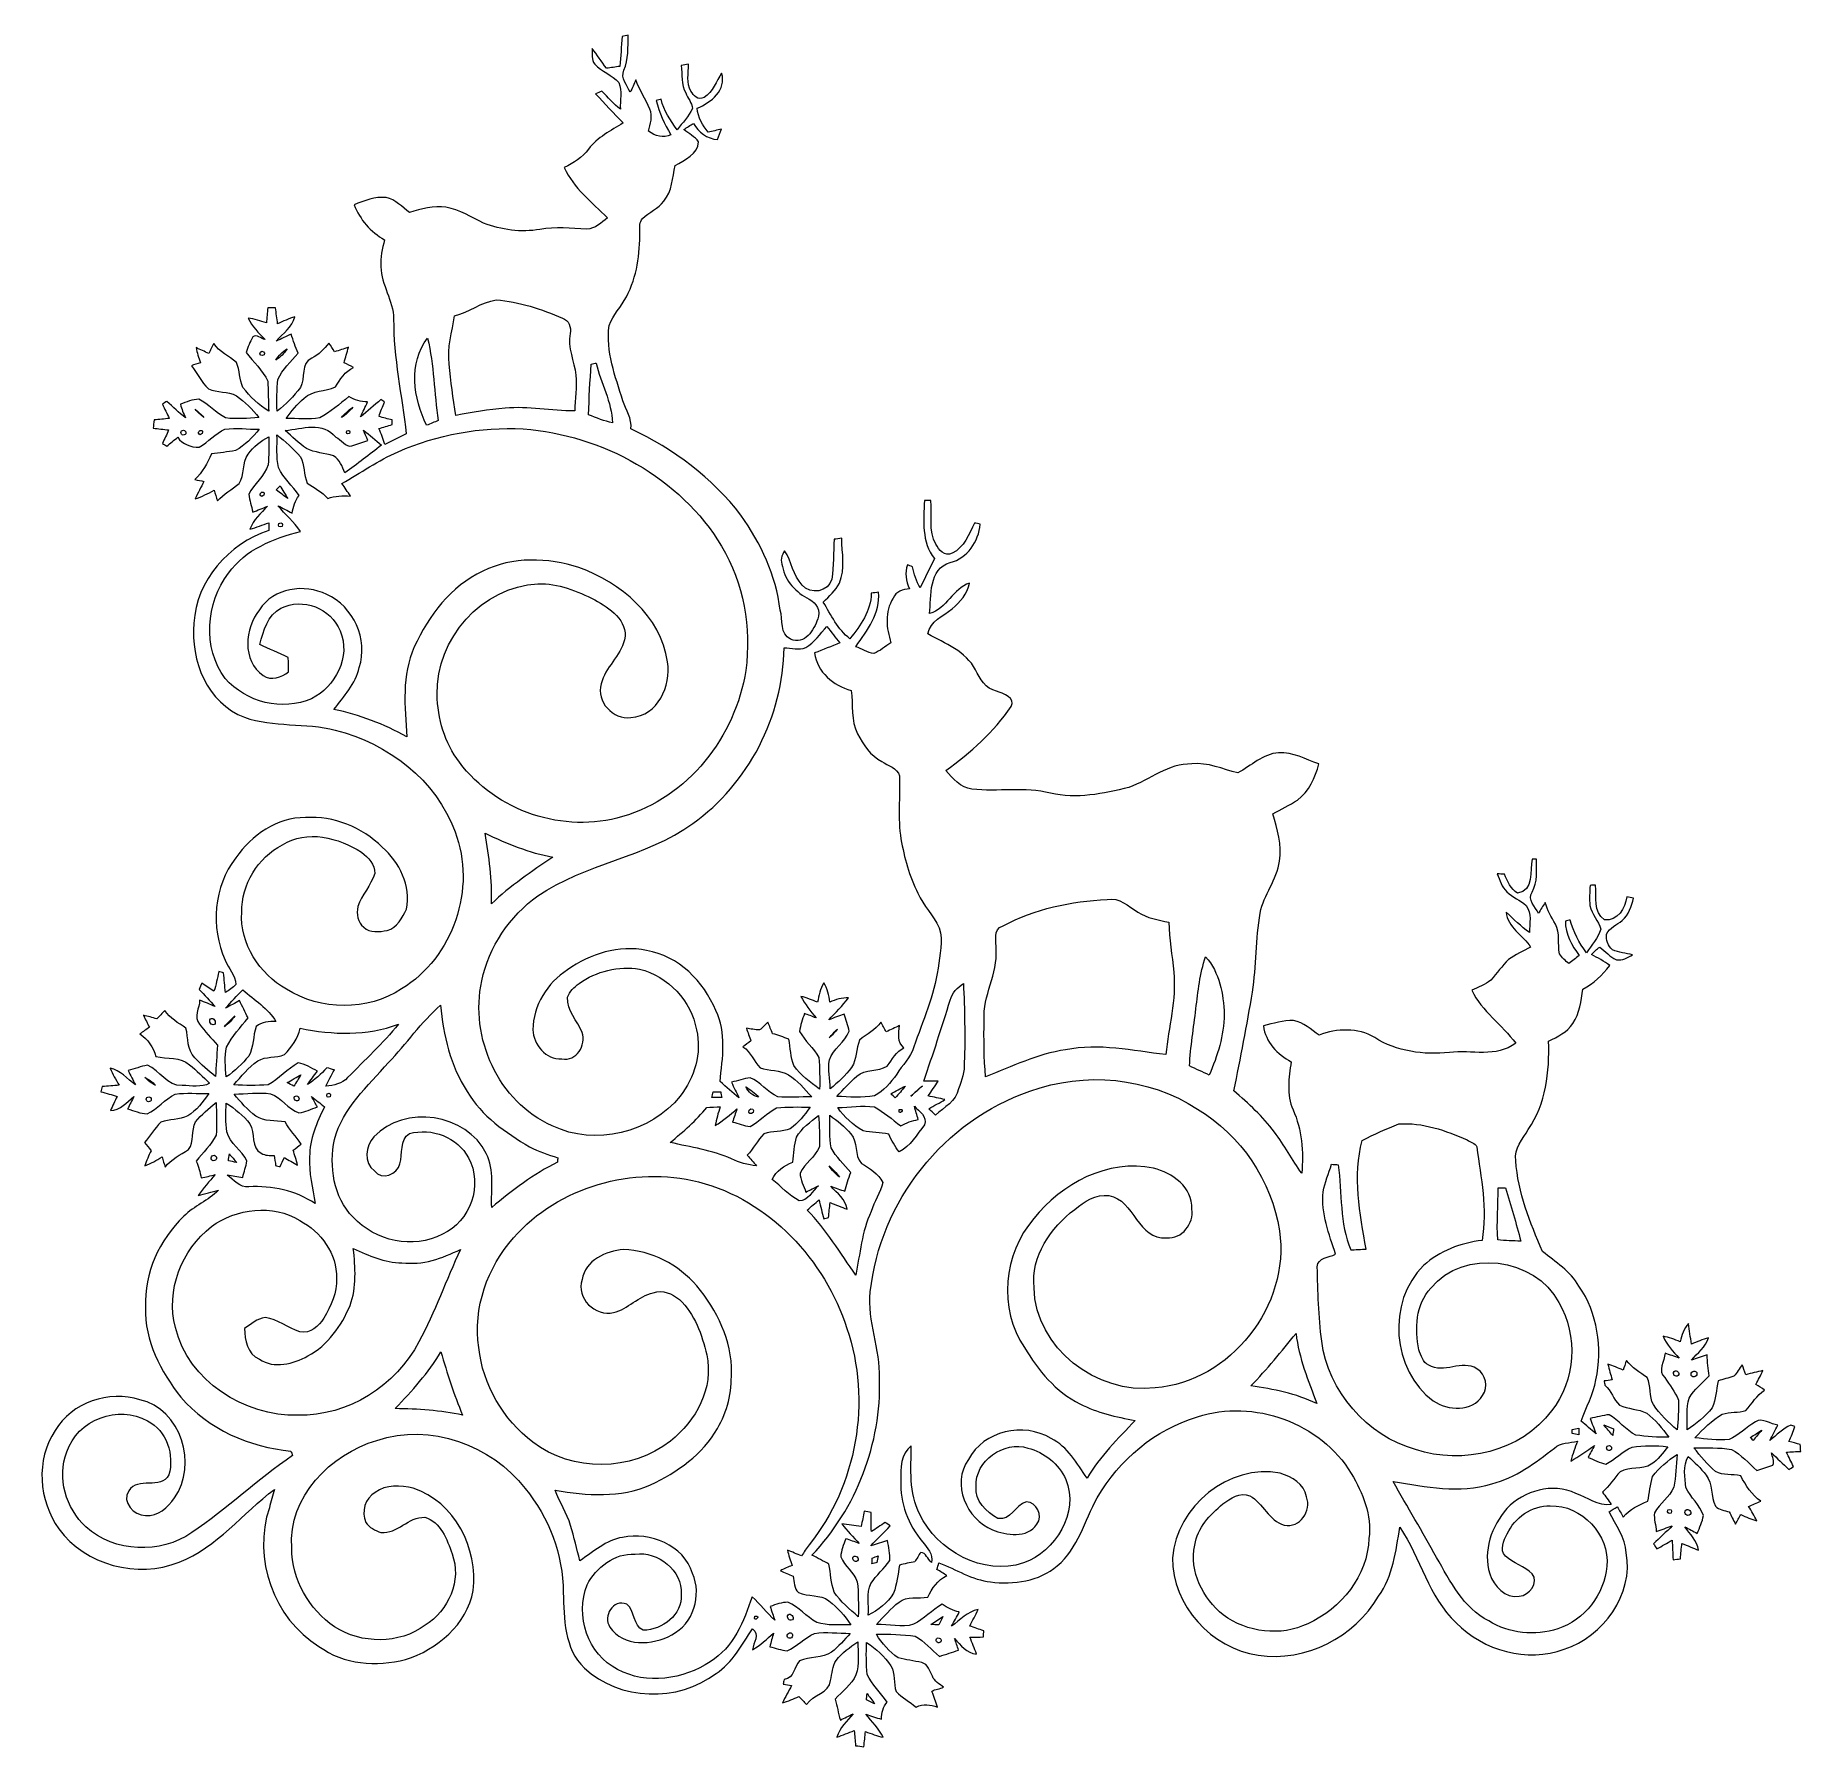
# Model space of a CAD drawing. Header units: centimetres. Extents: x -16.2 to 16.1, y -15.7 to 15.7.
import ezdxf

# ---------------------------------------------------------------- set-up
doc = ezdxf.new("R2010")
doc.units = ezdxf.units.CM
doc.header["$MEASUREMENT"] = 0
doc.layers.add('Layer 1', color=7, linetype='Continuous')

msp = doc.modelspace()

# ---------------------------------------------------------------- linework, layer by layer
at = {"layer": 'Layer 1', "color": 251, "lineweight": 9}
for points, knots in [([(-5.47678, 15.64481), (-5.44997, 15.65046), (-5.39599, 15.6614), (-5.36918, 15.66704), (-5.36918, 15.66704), (-5.36848, 15.4522), (-5.36318, 15.2303), (-5.44679, 15.02816), (-5.44679, 15.02816), (-5.50959, 14.88246), (-5.3847, 14.75052), (-5.32896, 14.62388), (-5.32896, 14.62388), (-5.29439, 14.69972), (-5.26123, 14.77628), (-5.22807, 14.85248), (-5.22807, 14.85248), (-5.15893, 14.6655), (-5.05062, 14.49758), (-4.96878, 14.31696), (-4.96878, 14.31696), (-4.91339, 14.18431), (-4.96419, 14.04285), (-4.99383, 13.91091), (-4.99383, 13.91091), (-4.87106, 13.81778), (-4.72642, 13.77862), (-4.5839, 13.84741), (-4.5839, 13.84741), (-4.70278, 14.04391), (-4.80333, 14.25028), (-4.85377, 14.47641), (-4.85377, 14.47641), (-4.83083, 14.48206), (-4.78533, 14.49335), (-4.76276, 14.49899), (-4.76276, 14.49899), (-4.7176, 14.28697), (-4.59519, 14.10988), (-4.4696, 13.93878), (-4.4696, 13.93878), (-4.3747, 14.06578), (-4.25617, 14.18043), (-4.19267, 14.32754), (-4.19267, 14.32754), (-4.20008, 14.43338), (-4.2745, 14.51804), (-4.31473, 14.61259), (-4.31473, 14.61259), (-4.39728, 14.7664), (-4.3747, 14.94878), (-4.39622, 15.11565), (-4.39622, 15.11565), (-4.35211, 15.12341), (-4.30803, 15.13046), (-4.26357, 15.13787), (-4.26357, 15.13787), (-4.26111, 14.97348), (-4.30661, 14.79321), (-4.21735, 14.64434), (-4.21735, 14.64434), (-4.16656, 14.56426), (-4.10236, 14.46583), (-3.975, 14.53004), (-3.975, 14.53004), (-3.81378, 14.63305), (-3.7524, 14.82073), (-3.65715, 14.97665), (-3.65715, 14.97665), (-3.56049, 14.66268), (-3.85012, 14.43973), (-4.10377, 14.33178), (-4.10377, 14.33178), (-4.09001, 14.1635), (-4.00252, 14.02063), (-3.90268, 13.89116), (-3.90268, 13.89116), (-3.82049, 13.91056), (-3.73864, 13.93137), (-3.65645, 13.95113), (-3.65645, 13.95113), (-3.67973, 13.88657), (-3.70478, 13.82272), (-3.72982, 13.75886), (-3.72982, 13.75886), (-3.92703, 13.7698), (-4.0766, 13.89363), (-4.17256, 14.05449), (-4.17256, 14.05449), (-4.23183, 14.0178), (-4.29003, 13.98006), (-4.34754, 13.9416), (-4.34754, 13.9416), (-4.25686, 13.86858), (-4.14997, 13.81108), (-4.07837, 13.71653), (-4.07837, 13.71653), (-4.08578, 13.49146), (-4.3359, 13.38175), (-4.50629, 13.2805), (-4.50629, 13.2805), (-4.55603, 13.06072), (-4.56344, 12.81095), (-4.71584, 12.63103), (-4.71584, 12.63103), (-4.81603, 12.49063), (-4.98324, 12.42854), (-5.10495, 12.31283), (-5.10495, 12.31283), (-5.16528, 12.25003), (-5.15328, 12.15584), (-5.15646, 12.07576), (-5.15646, 12.07576), (-5.15046, 11.66725), (-5.20407, 11.24356), (-5.40128, 10.87985), (-5.40128, 10.87985), (-5.49548, 10.69887), (-5.64294, 10.54576), (-5.71526, 10.35384), (-5.71526, 10.35384), (-5.78158, 9.87936), (-5.60201, 9.42322), (-5.46443, 8.9773), (-5.46443, 8.9773), (-5.41328, 8.8055), (-5.29191, 8.64852), (-5.31662, 8.46154), (-5.31662, 8.46154), (-4.5391, 8.09148), (-3.82684, 7.56831), (-3.30296, 6.87934), (-3.30296, 6.87934), (-2.93572, 6.36534), (-2.65914, 5.77585), (-2.58576, 5.14261), (-2.58576, 5.14261), (-2.52296, 4.97504), (-2.60023, 4.69458), (-2.39385, 4.61168), (-2.39385, 4.61168), (-2.13596, 4.49385), (-1.96276, 4.78101), (-1.8975, 4.98104), (-1.8975, 4.98104), (-1.83435, 5.12039), (-1.92184, 5.2809), (-2.05378, 5.34087), (-2.05378, 5.34087), (-2.28873, 5.46575), (-2.50075, 5.66966), (-2.53885, 5.94342), (-2.53885, 5.94342), (-2.58823, 6.04466), (-2.55684, 6.14591), (-2.50357, 6.23058), (-2.50357, 6.23058), (-2.36739, 6.03514), (-2.35328, 5.77479), (-2.18183, 5.60087), (-2.18183, 5.60087), (-2.03755, 5.4206), (-1.69394, 5.47316), (-1.63926, 5.70847), (-1.63926, 5.70847), (-1.60116, 5.95012), (-1.61033, 6.196), (-1.59834, 6.43977), (-1.59834, 6.43977), (-1.55177, 6.44648), (-1.50521, 6.45318), (-1.45829, 6.45953), (-1.45829, 6.45953), (-1.4537, 6.18719), (-1.38632, 5.89826), (-1.50097, 5.63897), (-1.50097, 5.63897), (-1.5673, 5.49927), (-1.6883, 5.39802), (-1.79484, 5.29007), (-1.79484, 5.29007), (-1.65443, 5.05265), (-1.53025, 4.79124), (-1.30729, 4.61803), (-1.30729, 4.61803), (-1.11327, 4.86216), (-0.92276, 5.12462), (-0.9157, 5.45094), (-0.9157, 5.45094), (-0.87125, 5.45835), (-0.82645, 5.46575), (-0.7813, 5.47281), (-0.7813, 5.47281), (-0.74884, 5.083), (-0.99296, 4.77184), (-1.19934, 4.47269), (-1.19934, 4.47269), (-1.09104, 4.43142), (-0.98802, 4.36615), (-0.87161, 4.34745), (-0.87161, 4.34745), (-0.75625, 4.39296), (-0.6617, 4.47904), (-0.55622, 4.54324), (-0.55622, 4.54324), (-0.63842, 4.81029), (-0.68005, 5.11439), (-0.51424, 5.36099), (-0.51424, 5.36099), (-0.46662, 5.48622), (-0.33503, 5.52327), (-0.21579, 5.53455), (-0.21579, 5.53455), (-0.28459, 5.67178), (-0.30505, 5.82665), (-0.25213, 5.97305), (-0.25213, 5.97305), (-0.22955, 5.96458), (-0.1851, 5.94694), (-0.16288, 5.93812), (-0.16288, 5.93812), (-0.13148, 5.80372), (-0.08844, 5.67037), (-0.02141, 5.54901), (-0.02141, 5.54901), (0.06713, 5.72822), (0.15039, 5.9099), (0.24317, 6.08664), (0.24317, 6.08664), (-0.00166, 6.38686), (0.0435, 6.7855), (0.0569, 7.14921), (0.0569, 7.14921), (0.095, 7.14956), (0.13346, 7.14956), (0.17191, 7.14956), (0.17191, 7.14956), (0.20331, 6.88604), (0.12816, 6.59429), (0.26293, 6.35087), (0.26293, 6.35087), (0.32325, 6.24822), (0.42132, 6.12051), (0.56561, 6.18366), (0.56561, 6.18366), (0.78468, 6.29126), (0.87076, 6.53361), (0.97483, 6.73717), (0.97483, 6.73717), (1.00058, 6.73152), (1.05244, 6.72094), (1.07855, 6.71565), (1.07855, 6.71565), (1.04927, 6.39885), (0.84571, 6.09476), (0.52857, 6.01327), (0.52857, 6.01327), (0.13769, 5.9099), (0.1772, 5.38886), (0.1518, 5.07911), (0.1518, 5.07911), (0.46789, 5.17013), (0.57655, 5.54337), (0.88382, 5.63721), (0.88382, 5.63721), (0.83972, 5.44706), (0.71519, 5.28619), (0.56243, 5.16836), (0.56243, 5.16836), (0.40227, 5.02549), (0.15956, 4.94894), (0.12076, 4.70764), (0.12076, 4.70764), (0.43367, 4.52878), (0.81785, 4.39156), (0.99, 4.05006), (0.99, 4.05006), (1.07573, 3.88496), (1.17909, 3.70151), (1.37735, 3.65847), (1.37735, 3.65847), (1.49342, 3.6172), (1.74142, 3.541), (1.64405, 3.37766), (1.64405, 3.37766), (1.32973, 2.9127), (0.9011, 2.53276), (0.44813, 2.20609), (0.44813, 2.20609), (0.57901, 2.05969), (0.71836, 1.89176), (0.9265, 1.86425), (0.9265, 1.86425), (1.40346, 1.81204), (1.89417, 1.91328), (2.36478, 1.78981), (2.36478, 1.78981), (2.84208, 1.68186), (3.33456, 1.77887), (3.79988, 1.896), (3.79988, 1.896), (4.18757, 2.03252), (4.5199, 2.34191), (4.95346, 2.32568), (4.95346, 2.32568), (5.24626, 2.36272), (5.5179, 2.22761), (5.79519, 2.1627), (5.79519, 2.1627), (6.04037, 2.29217), (6.25203, 2.50948), (6.54237, 2.53206), (6.54237, 2.53206), (6.80448, 2.54475), (7.03908, 2.41599), (7.27685, 2.32568), (7.27685, 2.32568), (7.21653, 2.0738), (7.10082, 1.8205), (6.88562, 1.66493), (6.88562, 1.66493), (6.7424, 1.56968), (6.58611, 1.49736), (6.43618, 1.4134), (6.43618, 1.4134), (6.51909, 1.13364), (6.60481, 0.84401), (6.55754, 0.54839), (6.55754, 0.54839), (6.51556, 0.20478), (6.2672, -0.0658), (6.20547, -0.40341), (6.20547, -0.40341), (6.11763, -0.88107), (6.1395, -1.37143), (6.064, -1.85086), (6.064, -1.85086), (5.96029, -2.45587), (5.8474, -3.05912), (5.72322, -3.6599), (5.72322, -3.6599), (5.98921, -3.89132), (6.25591, -4.12733), (6.46476, -4.41379), (6.46476, -4.41379), (6.64926, -4.65332), (6.78967, -4.9232), (6.96535, -5.16908), (6.96535, -5.16908), (7.0031, -4.77715), (6.96817, -4.36793), (6.80731, -4.00562), (6.80731, -4.00562), (6.68066, -3.73046), (6.7304, -3.41578), (6.77238, -3.1265), (6.77238, -3.1265), (6.5205, -2.99174), (6.29966, -2.76596), (6.26544, -2.47069), (6.26544, -2.47069), (6.44641, -2.42341), (6.62845, -2.36873), (6.81754, -2.37226), (6.81754, -2.37226), (6.99992, -2.40084), (7.13363, -2.54265), (7.2825, -2.63931), (7.2825, -2.63931), (7.61235, -2.51514), (7.99051, -2.4975), (8.30202, -2.68376), (8.30202, -2.68376), (8.70525, -2.942), (9.19985, -3.00338), (9.66833, -2.95787), (9.66833, -2.95787), (10.07473, -2.90496), (10.52841, -3.05983), (10.88506, -2.78395), (10.88506, -2.78395), (10.62895, -2.45023), (10.26665, -2.20363), (10.07755, -1.8184), (10.07755, -1.8184), (10.19503, -1.75878), (10.32626, -1.71786), (10.42716, -1.62966), (10.42716, -1.62966), (10.54358, -1.51148), (10.63177, -1.36755), (10.75454, -1.25431), (10.75454, -1.25431), (10.87907, -1.16435), (11.02053, -1.10014), (11.15635, -1.02888), (11.15635, -1.02888), (11.02371, -0.80663), (10.72243, -0.66764), (10.71185, -0.38506), (10.71185, -0.38506), (10.84732, -0.51489), (10.98067, -0.65035), (11.13342, -0.76113), (11.13342, -0.76113), (11.13695, -0.5985), (11.18422, -0.40553), (11.07451, -0.26477), (11.07451, -0.26477), (10.9662, -0.16811), (10.82756, -0.11378), (10.72102, -0.01571), (10.72102, -0.01571), (10.62789, 0.07249), (10.5905, 0.19843), (10.5464, 0.31449), (10.5464, 0.31449), (10.58979, 0.31238), (10.63353, 0.30991), (10.67763, 0.30709), (10.67763, 0.30709), (10.73125, 0.17656), (10.79511, 0.03968), (10.91787, -0.04005), (10.91787, -0.04005), (11.21421, -0.00124), (11.14541, 0.3787), (11.18281, 0.58472), (11.18281, 0.58472), (11.20256, 0.58507), (11.24208, 0.58507), (11.26218, 0.58507), (11.26218, 0.58507), (11.25971, 0.38223), (11.29146, 0.16421), (11.18457, -0.01959), (11.18457, -0.01959), (11.09673, -0.15893), (11.24208, -0.29052), (11.29958, -0.41011), (11.29958, -0.41011), (11.34156, -0.34344), (11.38178, -0.2757), (11.4234, -0.20868), (11.4234, -0.20868), (11.46009, -0.35261), (11.53982, -0.47749), (11.60967, -0.60661), (11.60967, -0.60661), (11.70386, -0.77136), (11.64918, -0.96997), (11.68446, -1.14918), (11.68446, -1.14918), (11.72503, -1.22326), (11.79664, -1.27336), (11.85732, -1.33016), (11.85732, -1.33016), (11.92047, -1.28077), (11.98361, -1.23173), (12.04606, -1.18128), (12.04606, -1.18128), (11.91094, -0.99537), (11.78888, -0.7897), (11.79347, -0.55087), (11.79347, -0.55087), (11.81534, -0.54628), (11.85944, -0.53676), (11.88166, -0.53217), (11.88166, -0.53217), (11.94551, -0.74666), (12.04041, -0.95268), (12.18082, -1.12907), (12.18082, -1.12907), (12.27289, -0.99008), (12.38896, -0.85955), (12.44293, -0.7001), (12.44293, -0.7001), (12.39848, -0.54628), (12.2743, -0.42493), (12.24361, -0.26688), (12.24361, -0.26688), (12.23126, -0.14306), (12.23797, -0.01994), (12.24714, 0.10353), (12.24714, 0.10353), (12.27219, 0.10424), (12.32228, 0.106), (12.34733, 0.10671), (12.34733, 0.10671), (12.36885, -0.10637), (12.29935, -0.38436), (12.50961, -0.52865), (12.50961, -0.52865), (12.74667, -0.55934), (12.89449, -0.3138), (12.91565, -0.10813), (12.91565, -0.10813), (12.95658, -0.11448), (12.9982, -0.12154), (13.04018, -0.12895), (13.04018, -0.12895), (13.00279, -0.27782), (12.95658, -0.43869), (12.83099, -0.53817), (12.83099, -0.53817), (12.7375, -0.62107), (12.60309, -0.66764), (12.54841, -0.78758), (12.54841, -0.78758), (12.5343, -0.8906), (12.57452, -1.00983), (12.65601, -1.07721), (12.65601, -1.07721), (12.77172, -1.12731), (12.90154, -1.13613), (13.0236, -1.16858), (13.0236, -1.16858), (12.93365, -1.22044), (12.83734, -1.27689), (12.72692, -1.25748), (12.72692, -1.25748), (12.6038, -1.21374), (12.52901, -1.09838), (12.42353, -1.02783), (12.42353, -1.02783), (12.36532, -1.06275), (12.32052, -1.11461), (12.2743, -1.16294), (12.2743, -1.16294), (12.38825, -1.22291), (12.50114, -1.28676), (12.60415, -1.36508), (12.60415, -1.36508), (12.46939, -1.54041), (12.31417, -1.69916), (12.11238, -1.79618), (12.11238, -1.79618), (12.07745, -2.01172), (12.06228, -2.24244), (11.92858, -2.42588), (11.92858, -2.42588), (11.8298, -2.58922), (11.64636, -2.66366), (11.4869, -2.75185), (11.4869, -2.75185), (11.50454, -3.30501), (11.43575, -3.89697), (11.11472, -4.36475), (11.11472, -4.36475), (11.00995, -4.5422), (10.85226, -4.71224), (10.88506, -4.93766), (10.88506, -4.93766), (10.92281, -5.52045), (11.14471, -6.07078), (11.37507, -6.60066), (11.37507, -6.60066), (11.6132, -6.79151), (11.88201, -6.96437), (12.04112, -7.23389), (12.04112, -7.23389), (12.38684, -7.72813), (12.47221, -8.36631), (12.35262, -8.95016), (12.35262, -8.95016), (12.30323, -9.2158), (12.172, -9.45357), (12.08345, -9.70616), (12.08345, -9.70616), (12.17235, -9.78306), (12.26125, -9.86279), (12.35403, -9.93652), (12.35403, -9.93652), (12.31911, -9.84268), (12.28101, -9.7499), (12.24714, -9.65571), (12.24714, -9.65571), (12.36426, -9.64054), (12.4768, -9.59927), (12.59463, -9.58833), (12.59463, -9.58833), (12.77066, -9.6924), (12.89766, -9.87055), (13.08216, -9.96263), (13.08216, -9.96263), (13.28113, -9.98803), (13.48433, -10.01272), (13.68577, -9.99791), (13.68577, -9.99791), (13.56406, -9.84127), (13.4427, -9.67864), (13.2829, -9.55976), (13.2829, -9.55976), (13.12556, -9.48356), (12.94282, -9.48285), (12.78301, -9.41547), (12.78301, -9.41547), (12.67541, -9.30681), (12.63308, -9.14948), (12.51737, -9.04682), (12.51737, -9.04682), (12.51313, -9.02777), (12.50502, -8.98931), (12.50114, -8.97026), (12.50114, -8.97026), (12.54982, -8.96391), (12.59921, -8.95756), (12.64895, -8.95192), (12.64895, -8.95192), (12.62355, -8.85526), (12.59568, -8.7593), (12.57028, -8.66299), (12.57028, -8.66299), (12.66483, -8.6951), (12.75796, -8.73249), (12.85004, -8.77271), (12.85004, -8.77271), (12.87015, -8.7145), (12.89025, -8.65629), (12.91142, -8.59844), (12.91142, -8.59844), (13.01549, -8.72896), (13.1566, -8.8161), (13.29207, -8.90994), (13.29207, -8.90994), (13.36756, -9.05775), (13.31711, -9.25531), (13.40601, -9.40453), (13.40601, -9.40453), (13.52102, -9.58374), (13.68153, -9.72627), (13.83923, -9.86703), (13.83923, -9.86703), (13.86039, -9.6857), (13.86956, -9.5019), (13.8618, -9.31987), (13.8618, -9.31987), (13.8036, -9.16923), (13.70235, -9.04188), (13.61239, -8.90994), (13.61239, -8.90994), (13.47763, -8.78223), (13.6078, -8.60973), (13.61874, -8.46121), (13.61874, -8.46121), (13.70517, -8.49084), (13.7909, -8.524), (13.87768, -8.55328), (13.87768, -8.55328), (13.76408, -8.43122), (13.64485, -8.30881), (13.58135, -8.15147), (13.58135, -8.15147), (13.68894, -8.17405), (13.79231, -8.21214), (13.89461, -8.25166), (13.89461, -8.25166), (13.92107, -8.13206), (13.96411, -8.01424), (14.04595, -7.9204), (14.04595, -7.9204), (14.06324, -8.04387), (14.08476, -8.17087), (14.10099, -8.29611), (14.10099, -8.29611), (14.20365, -8.25483), (14.3056, -8.2125), (14.41143, -8.17969), (14.41143, -8.17969), (14.36663, -8.35467), (14.21105, -8.45733), (14.10099, -8.58856), (14.10099, -8.58856), (14.19553, -8.5554), (14.29043, -8.52153), (14.38674, -8.4926), (14.38674, -8.4926), (14.39344, -8.62207), (14.40931, -8.75013), (14.42695, -8.87889), (14.42695, -8.87889), (14.3056, -9.01295), (14.15214, -9.12549), (14.06077, -9.28388), (14.06077, -9.28388), (14.00291, -9.47086), (14.0269, -9.6737), (14.0202, -9.86808), (14.0202, -9.86808), (14.18706, -9.74955), (14.3564, -9.62537), (14.48058, -9.46098), (14.48058, -9.46098), (14.55431, -9.30858), (14.55148, -9.13254), (14.58888, -8.96956), (14.58888, -8.96956), (14.68307, -8.9371), (14.78467, -8.92158), (14.87675, -8.88066), (14.87675, -8.88066), (14.94271, -8.82457), (14.9787, -8.74131), (15.02985, -8.67252), (15.02985, -8.67252), (15.05243, -8.7332), (15.07395, -8.79423), (15.09582, -8.85596), (15.09582, -8.85596), (15.19989, -8.83021), (15.30361, -8.80199), (15.40909, -8.78012), (15.40909, -8.78012), (15.36958, -8.86514), (15.32654, -8.9491), (15.28315, -9.03271), (15.28315, -9.03271), (15.335, -9.06763), (15.38686, -9.10256), (15.43907, -9.13819), (15.43907, -9.13819), (15.29514, -9.23414), (15.20906, -9.38443), (15.0997, -9.51213), (15.0997, -9.51213), (14.95894, -9.55764), (14.80443, -9.52801), (14.66614, -9.57986), (14.66614, -9.57986), (14.47281, -9.68958), (14.31759, -9.8515), (14.16413, -10.0092), (14.16413, -10.0092), (14.3698, -10.04341), (14.58147, -10.05999), (14.78996, -10.04236), (14.78996, -10.04236), (14.96917, -9.97004), (15.10464, -9.81728), (15.2715, -9.72062), (15.2715, -9.72062), (15.40168, -9.63243), (15.55408, -9.76931), (15.68496, -9.77954), (15.68496, -9.77954), (15.63557, -9.87408), (15.58265, -9.96686), (15.53432, -10.06211), (15.53432, -10.06211), (15.66309, -9.96898), (15.7721, -9.83951), (15.92344, -9.7813), (15.92344, -9.7813), (15.94108, -9.78765), (15.97671, -9.8), (15.9947, -9.80635), (15.9947, -9.80635), (15.9693, -9.90089), (15.92554, -9.98909), (15.88781, -10.07905), (15.88781, -10.07905), (15.9566, -10.09704), (16.02574, -10.11573), (16.09524, -10.13408), (16.09524, -10.13408), (16.09699, -10.17606), (16.09947, -10.21839), (16.10194, -10.26073), (16.10194, -10.26073), (16.03703, -10.2639), (15.90686, -10.27025), (15.84159, -10.27343), (15.84159, -10.27343), (15.88287, -10.36233), (15.92767, -10.44946), (15.96965, -10.53836), (15.96965, -10.53836), (15.94848, -10.55177), (15.90615, -10.57787), (15.88534, -10.59093), (15.88534, -10.59093), (15.77809, -10.48897), (15.67261, -10.38737), (15.56501, -10.28683), (15.56501, -10.28683), (15.58124, -10.3588), (15.63028, -10.43817), (15.59006, -10.5112), (15.59006, -10.5112), (15.49375, -10.54753), (15.39427, -10.57434), (15.29831, -10.61033), (15.29831, -10.61033), (15.1505, -10.47592), (15.01327, -10.31893), (14.83406, -10.22792), (14.83406, -10.22792), (14.60828, -10.1817), (14.37439, -10.20075), (14.14544, -10.19617), (14.14544, -10.19617), (14.2682, -10.3468), (14.38991, -10.50167), (14.54125, -10.6255), (14.54125, -10.6255), (14.67743, -10.70875), (14.85205, -10.6703), (15.00304, -10.70769), (15.00304, -10.70769), (15.09758, -10.88444), (15.20553, -11.05483), (15.37063, -11.17442), (15.37063, -11.17442), (15.2962, -11.20546), (15.22176, -11.23616), (15.14768, -11.2672), (15.14768, -11.2672), (15.20095, -11.35363), (15.25386, -11.44006), (15.30078, -11.53073), (15.30078, -11.53073), (15.19742, -11.50533), (15.09935, -11.46299), (15.00551, -11.41431), (15.00551, -11.41431), (14.97341, -11.47358), (14.9413, -11.53249), (14.9092, -11.59211), (14.9092, -11.59211), (14.86969, -11.51873), (14.82877, -11.43971), (14.79455, -11.36774), (14.79455, -11.36774), (14.70776, -11.34199), (14.60475, -11.33317), (14.54266, -11.2612), (14.54266, -11.2612), (14.44812, -11.08481), (14.49786, -10.85445), (14.36875, -10.69358), (14.36875, -10.69358), (14.27138, -10.56941), (14.16061, -10.45511), (14.04066, -10.35351), (14.04066, -10.35351), (13.94259, -10.52319), (13.98245, -10.73698), (13.99833, -10.92289), (13.99833, -10.92289), (14.08441, -11.10457), (14.25445, -11.2418), (14.32006, -11.43371), (14.32006, -11.43371), (14.30419, -11.54942), (14.24633, -11.6542), (14.20929, -11.76391), (14.20929, -11.76391), (14.13203, -11.72264), (14.05618, -11.67995), (13.97928, -11.63938), (13.97928, -11.63938), (14.07806, -11.77308), (14.204, -11.89903), (14.23328, -12.07012), (14.23328, -12.07012), (14.12991, -12.03026), (14.02937, -11.98475), (13.92671, -11.94453), (13.92671, -11.94453), (13.91719, -12.03802), (13.90802, -12.13221), (13.89885, -12.22676), (13.89885, -12.22676), (13.8544, -12.23275), (13.80995, -12.23875), (13.76585, -12.24475), (13.76585, -12.24475), (13.75738, -12.12516), (13.75526, -12.00486), (13.7475, -11.88527), (13.7475, -11.88527), (13.65402, -11.93854), (13.56194, -11.99357), (13.46775, -12.04508), (13.46775, -12.04508), (13.45293, -12.02214), (13.42365, -11.97628), (13.40884, -11.95335), (13.40884, -11.95335), (13.52173, -11.84223), (13.63885, -11.73498), (13.75138, -11.6228), (13.75138, -11.6228), (13.65261, -11.65843), (13.55418, -11.69336), (13.4547, -11.72581), (13.4547, -11.72581), (13.4554, -11.61045), (13.40919, -11.50074), (13.42471, -11.38679), (13.42471, -11.38679), (13.5189, -11.21393), (13.69741, -11.09751), (13.78031, -10.91795), (13.78031, -10.91795), (13.811, -10.71863), (13.82688, -10.51825), (13.83746, -10.31717), (13.83746, -10.31717), (13.67307, -10.43182), (13.50515, -10.55247), (13.3912, -10.71969), (13.3912, -10.71969), (13.34957, -10.86786), (13.33052, -11.02237), (13.30477, -11.17442), (13.30477, -11.17442), (13.13508, -11.23616), (12.97386, -11.324), (12.85392, -11.46229), (12.85392, -11.46229), (12.81688, -11.4002), (12.78019, -11.33776), (12.7442, -11.27567), (12.7442, -11.27567), (12.69481, -11.30565), (12.64578, -11.33635), (12.59745, -11.36739), (12.59745, -11.36739), (12.71528, -11.6101), (12.88567, -11.83658), (12.90895, -12.11493), (12.90895, -12.11493), (13.04653, -12.88081), (12.48632, -13.64528), (11.77336, -13.88093), (11.77336, -13.88093), (11.09391, -14.13458), (10.29275, -13.91162), (9.79391, -13.39763), (9.79391, -13.39763), (9.28415, -12.92279), (9.1427, -12.20912), (8.76099, -11.65032), (8.76099, -11.65032), (8.69079, -12.08423), (8.63364, -12.54249), (8.37188, -12.91114), (8.37188, -12.91114), (7.93443, -13.66115), (7.03696, -14.12258), (6.17019, -13.99206), (6.17019, -13.99206), (5.31929, -13.8707), (4.58516, -13.07977), (4.60174, -12.20806), (4.60174, -12.20806), (4.66877, -11.26755), (5.63361, -10.47804), (6.5713, -10.65972), (6.5713, -10.65972), (6.7805, -10.72216), (7.0165, -10.85692), (7.05319, -11.09293), (7.05319, -11.09293), (7.14703, -11.34481), (6.93431, -11.67607), (6.64609, -11.60869), (6.64609, -11.60869), (6.36245, -11.53284), (6.25874, -11.20864), (6.01461, -11.07211), (6.01461, -11.07211), (5.83258, -10.99591), (5.66219, -11.12468), (5.52073, -11.22134), (5.52073, -11.22134), (5.28754, -11.41678), (5.05152, -11.66055), (5.00779, -11.97558), (5.00779, -11.97558), (4.89947, -12.46382), (5.15948, -12.9496), (5.52708, -13.25405), (5.52708, -13.25405), (5.96664, -13.57648), (6.58153, -13.65515), (7.07683, -13.41597), (7.07683, -13.41597), (7.68466, -13.14186), (8.17503, -12.53649), (8.19478, -11.85316), (8.19478, -11.85316), (8.25651, -11.42807), (8.08189, -11.02096), (7.87164, -10.66395), (7.87164, -10.66395), (7.31107, -9.73791), (6.08517, -9.28953), (5.05753, -9.62925), (5.05753, -9.62925), (4.28036, -9.85397), (3.62137, -10.41348), (3.22238, -11.11163), (3.22238, -11.11163), (2.98602, -11.52931), (2.87525, -12.03555), (2.49001, -12.35411), (2.49001, -12.35411), (2.15664, -12.64056), (1.69026, -12.7023), (1.26728, -12.65044), (1.26728, -12.65044), (0.92756, -12.6134), (0.63828, -12.41867), (0.3236, -12.3026), (0.3236, -12.3026), (0.31443, -12.33259), (0.29609, -12.39221), (0.28656, -12.42219), (0.28656, -12.42219), (0.34724, -12.45959), (0.40792, -12.49698), (0.46824, -12.53508), (0.46824, -12.53508), (0.29962, -12.61411), (0.19802, -12.76898), (0.11899, -12.93019), (0.11899, -12.93019), (-0.05352, -12.96018), (-0.25954, -12.90303), (-0.4077, -13.01874), (-0.4077, -13.01874), (-0.56046, -13.13763), (-0.6871, -13.28544), (-0.81763, -13.42726), (-0.81763, -13.42726), (-0.59609, -13.41703), (-0.35902, -13.50064), (-0.14206, -13.42479), (-0.14206, -13.42479), (0.04667, -13.32566), (0.19978, -13.17114), (0.38005, -13.0579), (0.38005, -13.0579), (0.47459, -13.12599), (0.58078, -13.17502), (0.69508, -13.19936), (0.69508, -13.19936), (0.65098, -13.28721), (0.6023, -13.37328), (0.55467, -13.45971), (0.55467, -13.45971), (0.70954, -13.34859), (0.8443, -13.1916), (1.0408, -13.15633), (1.0408, -13.15633), (0.99318, -13.25863), (0.93885, -13.35741), (0.8877, -13.45795), (0.8877, -13.45795), (0.97271, -13.48617), (1.05773, -13.51581), (1.1424, -13.54579), (1.1424, -13.54579), (1.1417, -13.57401), (1.14064, -13.63046), (1.13993, -13.65868), (1.13993, -13.65868), (1.05597, -13.66045), (0.97236, -13.66045), (0.88875, -13.6608), (0.88875, -13.6608), (0.93003, -13.76451), (0.97377, -13.86682), (1.01011, -13.97265), (1.01011, -13.97265), (0.83125, -13.95607), (0.72224, -13.80579), (0.60759, -13.68655), (0.60759, -13.68655), (0.63193, -13.75746), (0.65768, -13.82837), (0.68379, -13.89892), (0.68379, -13.89892), (0.56632, -13.93632), (0.4506, -13.97618), (0.33383, -14.01393), (0.33383, -14.01393), (0.18708, -13.88834), (0.05373, -13.74194), (-0.11208, -13.64245), (-0.11208, -13.64245), (-0.34809, -13.61353), (-0.58586, -13.60047), (-0.82292, -13.60929), (-0.82292, -13.60929), (-0.71781, -13.77545), (-0.58797, -13.92891), (-0.42464, -14.04039), (-0.42464, -14.04039), (-0.28212, -14.07954), (-0.13501, -14.0933), (0.00857, -14.12752), (0.00857, -14.12752), (0.1264, -14.1494), (0.14863, -14.28874), (0.20331, -14.37623), (0.20331, -14.37623), (0.23858, -14.47113), (0.33313, -14.51875), (0.40792, -14.57873), (0.40792, -14.57873), (0.3416, -14.614), (0.25093, -14.60413), (0.19484, -14.6581), (0.19484, -14.6581), (0.23188, -14.75229), (0.26822, -14.84684), (0.29432, -14.94526), (0.29432, -14.94526), (0.16768, -14.89376), (0.0308, -14.87894), (-0.09514, -14.94209), (-0.09514, -14.94209), (-0.21474, -14.84472), (-0.35232, -14.76781), (-0.4585, -14.65669), (-0.4585, -14.65669), (-0.51812, -14.50605), (-0.47403, -14.32966), (-0.55517, -14.18608), (-0.55517, -14.18608), (-0.67124, -14.01322), (-0.8321, -13.87599), (-1.00214, -13.75887), (-1.00214, -13.75887), (-1.01131, -13.95466), (-1.00778, -14.15045), (-0.99155, -14.34624), (-0.99155, -14.34624), (-0.90371, -14.53428), (-0.74284, -14.67927), (-0.62607, -14.84966), (-0.62607, -14.84966), (-0.69345, -14.94103), (-0.73826, -15.04616), (-0.72767, -15.16222), (-0.72767, -15.16222), (-0.8261, -15.13682), (-0.92205, -15.10472), (-1.01836, -15.07332), (-1.01836, -15.07332), (-0.90336, -15.20667), (-0.77565, -15.33367), (-0.6998, -15.49559), (-0.6998, -15.49559), (-0.80987, -15.46773), (-0.91641, -15.42963), (-1.02224, -15.39011), (-1.02224, -15.39011), (-1.03247, -15.48148), (-1.04235, -15.57391), (-1.05152, -15.66703), (-1.05152, -15.66703), (-1.10197, -15.66105), (-1.15242, -15.65539), (-1.20251, -15.65011), (-1.20251, -15.65011), (-1.21204, -15.55663), (-1.22086, -15.46455), (-1.22968, -15.37283), (-1.22968, -15.37283), (-1.33446, -15.41234), (-1.43818, -15.45573), (-1.54436, -15.49136), (-1.54436, -15.49136), (-1.49921, -15.3178), (-1.35703, -15.19856), (-1.24696, -15.06521), (-1.24696, -15.06521), (-1.326, -15.1019), (-1.40396, -15.14141), (-1.48228, -15.17951), (-1.48228, -15.17951), (-1.51755, -15.05251), (-1.54648, -14.92409), (-1.57717, -14.79604), (-1.57717, -14.79604), (-1.44488, -14.65457), (-1.28048, -14.53075), (-1.19616, -14.35118), (-1.19616, -14.35118), (-1.13584, -14.15716), (-1.16124, -13.94796), (-1.1623, -13.74793), (-1.1623, -13.74793), (-1.30799, -13.84459), (-1.44982, -13.95078), (-1.562, -14.08625), (-1.562, -14.08625), (-1.63044, -14.19631), (-1.62974, -14.32931), (-1.66184, -14.45243), (-1.66184, -14.45243), (-1.68442, -14.69479), (-1.98886, -14.70678), (-2.09999, -14.89623), (-2.09999, -14.89623), (-2.14867, -14.84754), (-2.19559, -14.79709), (-2.24286, -14.74771), (-2.24286, -14.74771), (-2.34058, -14.79251), (-2.43936, -14.83378), (-2.54167, -14.86659), (-2.54167, -14.86659), (-2.49193, -14.75723), (-2.4316, -14.65351), (-2.3748, -14.54803), (-2.3748, -14.54803), (-2.42596, -14.53992), (-2.47676, -14.53216), (-2.5272, -14.52475), (-2.5272, -14.52475), (-2.52296, -14.49476), (-2.51838, -14.46548), (-2.51345, -14.43656), (-2.51345, -14.43656), (-2.32365, -14.40798), (-2.33176, -14.20831), (-2.22946, -14.09436), (-2.22946, -14.09436), (-2.0446, -14.01463), (-1.81459, -14.05485), (-1.64279, -13.93667), (-1.64279, -13.93667), (-1.51685, -13.83472), (-1.40713, -13.71371), (-1.30129, -13.59201), (-1.30129, -13.59201), (-1.51896, -13.59518), (-1.74051, -13.55602), (-1.95606, -13.59412), (-1.95606, -13.59412), (-2.1388, -13.6742), (-2.27954, -13.82907), (-2.45911, -13.9148), (-2.45911, -13.9148), (-2.566, -13.89963), (-2.66761, -13.85941), (-2.7738, -13.83895), (-2.7738, -13.83895), (-2.75404, -13.75111), (-2.72935, -13.67103), (-2.70641, -13.58566), (-2.70641, -13.58566), (-2.82812, -13.69537), (-2.94771, -13.81038), (-3.0913, -13.89187), (-3.0913, -13.89187), (-3.07718, -13.76487), (-2.94913, -13.60682), (-3.09306, -13.51122), (-3.09306, -13.51122), (-3.28991, -13.8012), (-3.4543, -14.13034), (-3.7591, -14.32543), (-3.7591, -14.32543), (-4.45724, -14.85883), (-5.52123, -14.82743), (-6.17034, -14.22771), (-6.17034, -14.22771), (-6.54076, -13.87282), (-6.5397, -13.3179), (-6.55769, -12.84271), (-6.55769, -12.84271), (-6.55769, -12.15197), (-6.81381, -11.46934), (-7.25478, -10.93912), (-7.25478, -10.93912), (-7.87179, -10.13584), (-8.99291, -9.73791), (-9.96835, -10.05858), (-9.96835, -10.05858), (-10.81713, -10.31117), (-11.59959, -11.09116), (-11.52692, -12.03061), (-11.52692, -12.03061), (-11.53186, -12.60599), (-11.21153, -13.15033), (-10.74481, -13.47383), (-10.74481, -13.47383), (-10.25267, -13.7878), (-9.56159, -13.79662), (-9.08675, -13.44313), (-9.08675, -13.44313), (-8.65848, -13.18314), (-8.40906, -12.61622), (-8.59251, -12.13574), (-8.59251, -12.13574), (-8.68247, -11.8708), (-8.79818, -11.55507), (-9.09309, -11.46581), (-9.09309, -11.46581), (-9.39402, -11.45841), (-9.58769, -11.77379), (-9.89461, -11.74592), (-9.89461, -11.74592), (-9.99692, -11.7057), (-10.11122, -11.65808), (-10.16943, -11.5593), (-10.16943, -11.5593), (-10.26008, -11.36774), (-10.18425, -11.11656), (-10.00079, -11.01073), (-10.00079, -11.01073), (-9.80078, -10.86327), (-9.53231, -10.87562), (-9.3023, -10.93629), (-9.3023, -10.93629), (-8.54418, -11.17795), (-8.10991, -12.04578), (-8.20622, -12.80743), (-8.20622, -12.80743), (-8.32087, -13.43537), (-8.86167, -13.88375), (-9.44411, -14.07284), (-9.44411, -14.07284), (-9.97364, -14.20337), (-10.58006, -14.16703), (-11.02915, -13.83013), (-11.02915, -13.83013), (-11.86453, -13.3246), (-12.24553, -12.21159), (-11.9379, -11.29225), (-11.9379, -11.29225), (-11.90756, -11.17936), (-11.87229, -11.06823), (-11.84301, -10.95534), (-11.84301, -10.95534), (-12.42862, -11.39173), (-12.89252, -12.01897), (-13.59067, -12.29026), (-13.59067, -12.29026), (-14.35796, -12.58906), (-15.30093, -12.35023), (-15.79306, -11.6796), (-15.79306, -11.6796), (-16.15818, -11.16384), (-16.22345, -10.41242), (-15.85973, -9.87902), (-15.85973, -9.87902), (-15.55599, -9.36185), (-14.87196, -9.13713), (-14.30822, -9.31458), (-14.30822, -9.31458), (-13.55539, -9.4832), (-13.24106, -10.50555), (-13.67745, -11.11127), (-13.67745, -11.11127), (-13.79528, -11.28484), (-13.97625, -11.45594), (-14.20521, -11.43265), (-14.20521, -11.43265), (-14.41864, -11.44147), (-14.64759, -11.18253), (-14.51071, -10.98251), (-14.51071, -10.98251), (-14.35267, -10.71793), (-13.92298, -10.96769), (-13.77835, -10.69182), (-13.77835, -10.69182), (-13.67392, -10.32952), (-13.81645, -9.8769), (-14.16958, -9.70334), (-14.16958, -9.70334), (-14.69451, -9.39219), (-15.46215, -9.68817), (-15.6463, -10.26884), (-15.6463, -10.26884), (-15.83045, -10.74544), (-15.66288, -11.30248), (-15.29705, -11.64291), (-15.29705, -11.64291), (-14.77036, -12.11634), (-13.93498, -12.14526), (-13.35854, -11.74627), (-13.35854, -11.74627), (-12.71684, -11.31271), (-12.15345, -10.77437), (-11.51386, -10.33763), (-11.51386, -10.33763), (-11.52092, -10.31682), (-11.53503, -10.27484), (-11.54209, -10.25402), (-11.54209, -10.25402), (-12.30338, -10.18029), (-13.05374, -9.85715), (-13.55892, -9.26907), (-13.55892, -9.26907), (-13.92157, -8.79705), (-14.23131, -8.23472), (-14.2045, -7.62089), (-14.2045, -7.62089), (-14.23837, -6.99541), (-13.94733, -6.38546), (-13.50565, -5.95472), (-13.50565, -5.95472), (-13.31338, -5.7681), (-13.05621, -5.66791), (-12.86677, -5.47953), (-12.86677, -5.47953), (-12.99306, -5.50775), (-13.11583, -5.54761), (-13.24212, -5.57513), (-13.24212, -5.57513), (-13.14546, -5.44143), (-13.03963, -5.31478), (-12.9285, -5.19343), (-12.9285, -5.19343), (-13.01388, -5.2153), (-13.09995, -5.23364), (-13.18603, -5.2541), (-13.18603, -5.2541), (-13.20543, -5.14827), (-13.23683, -5.04491), (-13.27528, -4.94436), (-13.27528, -4.94436), (-13.14687, -4.79196), (-13.00753, -4.64627), (-12.91263, -4.46917), (-12.91263, -4.46917), (-12.8964, -4.27021), (-12.90663, -4.07124), (-12.91475, -3.87298), (-12.91475, -3.87298), (-13.04563, -3.9834), (-13.1818, -4.09205), (-13.28763, -4.22823), (-13.28763, -4.22823), (-13.36842, -4.38556), (-13.31268, -4.59053), (-13.41675, -4.73481), (-13.41675, -4.73481), (-13.56844, -4.83183), (-13.73672, -4.90521), (-13.84502, -5.05725), (-13.84502, -5.05725), (-13.86478, -4.99481), (-13.88347, -4.93237), (-13.90217, -4.86993), (-13.90217, -4.86993), (-14.00377, -4.92955), (-14.10643, -4.9874), (-14.2165, -5.03115), (-14.2165, -5.03115), (-14.1851, -4.9366), (-14.147, -4.84488), (-14.10502, -4.75492), (-14.10502, -4.75492), (-14.14488, -4.70448), (-14.18439, -4.65473), (-14.22426, -4.60464), (-14.22426, -4.60464), (-14.11736, -4.48752), (-14.03905, -4.34641), (-13.92792, -4.23387), (-13.92792, -4.23387), (-13.7667, -4.18025), (-13.5889, -4.18695), (-13.43333, -4.11745), (-13.43333, -4.11745), (-13.27176, -4.01832), (-13.15146, -3.86557), (-13.04774, -3.70964), (-13.04774, -3.70964), (-13.2513, -3.71599), (-13.46049, -3.68459), (-13.66193, -3.72128), (-13.66193, -3.72128), (-13.85243, -3.80913), (-13.98225, -3.99469), (-14.17487, -4.079), (-14.17487, -4.079), (-14.2994, -4.07759), (-14.41546, -4.0215), (-14.534, -3.99045), (-14.534, -3.99045), (-14.49554, -3.91425), (-14.45533, -3.83911), (-14.41723, -3.76326), (-14.41723, -3.76326), (-14.54881, -3.86804), (-14.66558, -4.01691), (-14.84832, -4.02185), (-14.84832, -4.02185), (-14.80987, -3.9333), (-14.76718, -3.84687), (-14.72591, -3.75974), (-14.72591, -3.75974), (-14.82504, -3.72975), (-14.92311, -3.70576), (-15.02083, -3.67472), (-15.02083, -3.67472), (-15.01483, -3.65143), (-15.00284, -3.60451), (-14.99684, -3.58123), (-14.99684, -3.58123), (-14.89453, -3.57065), (-14.79152, -3.56395), (-14.68886, -3.55513), (-14.68886, -3.55513), (-14.74884, -3.45458), (-14.8081, -3.35369), (-14.85538, -3.2468), (-14.85538, -3.2468), (-14.66205, -3.27361), (-14.54211, -3.44435), (-14.389, -3.54878), (-14.389, -3.54878), (-14.4331, -3.46129), (-14.47967, -3.37521), (-14.52482, -3.28878), (-14.52482, -3.28878), (-14.40594, -3.2595), (-14.29234, -3.2094), (-14.17099, -3.19141), (-14.17099, -3.19141), (-13.93851, -3.28243), (-13.81221, -3.57876), (-13.53281, -3.56183), (-13.53281, -3.56183), (-13.36736, -3.56395), (-13.18462, -3.6024), (-13.03116, -3.52091), (-13.03116, -3.52091), (-13.15111, -3.40414), (-13.27176, -3.28913), (-13.39876, -3.18083), (-13.39876, -3.18083), (-13.56633, -3.03443), (-13.81045, -3.07535), (-14.01576, -3.02984), (-14.01576, -3.02984), (-14.06339, -2.86051), (-14.16076, -2.7141), (-14.30857, -2.61638), (-14.30857, -2.61638), (-14.25071, -2.57511), (-14.19251, -2.53454), (-14.13465, -2.49432), (-14.13465, -2.49432), (-14.17169, -2.422), (-14.20909, -2.34968), (-14.24366, -2.27631), (-14.24366, -2.27631), (-14.16146, -2.29359), (-14.08068, -2.31688), (-14.0006, -2.34228), (-14.0006, -2.34228), (-13.95226, -2.29006), (-13.90323, -2.23821), (-13.85278, -2.18776), (-13.85278, -2.18776), (-13.7533, -2.32746), (-13.60795, -2.41953), (-13.46508, -2.50985), (-13.46508, -2.50985), (-13.41886, -2.68906), (-13.4485, -2.91131), (-13.30527, -3.05171), (-13.30527, -3.05171), (-13.18674, -3.17483), (-13.05868, -3.28913), (-12.92568, -3.39673), (-12.92568, -3.39673), (-12.91051, -3.20517), (-12.89852, -3.01396), (-12.88935, -2.82276), (-12.88935, -2.82276), (-12.99976, -2.69435), (-13.11512, -2.57123), (-13.2199, -2.43858), (-13.2199, -2.43858), (-13.32608, -2.31158), (-13.21602, -2.13555), (-13.21425, -1.99796), (-13.21425, -1.99796), (-13.119, -2.03465), (-13.02516, -2.07593), (-12.93097, -2.1165), (-12.93097, -2.1165), (-13.02869, -2.01031), (-13.12712, -1.90554), (-13.22554, -1.80076), (-13.22554, -1.80076), (-13.20931, -1.76231), (-13.19309, -1.72421), (-13.17651, -1.68646), (-13.17651, -1.68646), (-13.10242, -1.73656), (-13.03046, -1.78983), (-12.95355, -1.83569), (-12.95355, -1.83569), (-12.91263, -1.71856), (-12.89287, -1.59615), (-12.86112, -1.47691), (-12.86112, -1.47691), (-12.83996, -1.48291), (-12.79762, -1.49455), (-12.77646, -1.50055), (-12.77646, -1.50055), (-12.76552, -1.61908), (-12.75423, -1.74008), (-12.74259, -1.85968), (-12.74259, -1.85968), (-12.67697, -1.81452), (-12.60853, -1.77148), (-12.55315, -1.71398), (-12.55315, -1.71398), (-12.54891, -1.54253), (-12.6925, -1.41659), (-12.75, -1.26348), (-12.75, -1.26348), (-13.01282, -0.66658), (-12.96131, 0.0866), (-12.55244, 0.60659), (-12.55244, 0.60659), (-12.26281, 1.02146), (-11.79997, 1.35272), (-11.27609, 1.34425), (-11.27609, 1.34425), (-10.75575, 1.37953), (-10.24069, 1.16434), (-9.87063, 0.8045), (-9.87063, 0.8045), (-9.5563, 0.5251), (-9.33933, 0.09471), (-9.42471, -0.3325), (-9.42471, -0.3325), (-9.50303, -0.48525), (-9.59899, -0.67434), (-9.78031, -0.72056), (-9.78031, -0.72056), (-9.92037, -0.74984), (-10.09604, -0.77312), (-10.2107, -0.66446), (-10.2107, -0.66446), (-10.32148, -0.57556), (-10.34264, -0.41823), (-10.31971, -0.28558), (-10.31971, -0.28558), (-10.24033, -0.0718), (-10.08194, 0.10353), (-10.00856, 0.31979), (-10.00856, 0.31979), (-9.99338, 0.48453), (-10.13098, 0.61436), (-10.24985, 0.70819), (-10.24985, 0.70819), (-10.66614, 0.97701), (-11.25351, 1.13153), (-11.69801, 0.84542), (-11.69801, 0.84542), (-12.14922, 0.61294), (-12.44908, 0.12047), (-12.44343, -0.38824), (-12.44343, -0.38824), (-12.47906, -0.9675), (-12.121, -1.51713), (-11.62534, -1.79582), (-11.62534, -1.79582), (-10.99916, -2.19658), (-10.1405, -2.19869), (-9.51573, -1.79335), (-9.51573, -1.79335), (-8.57487, -1.21938), (-8.13849, 0.05309), (-8.53818, 1.08249), (-8.53818, 1.08249), (-8.88072, 2.03182), (-9.76867, 2.70774), (-10.7307, 2.94657), (-10.7307, 2.94657), (-11.27574, 3.08521), (-11.861, 2.99278), (-12.39546, 3.18117), (-12.39546, 3.18117), (-13.07032, 3.43199), (-13.38923, 4.22504), (-13.31832, 4.90202), (-13.31832, 4.90202), (-13.28163, 5.68906), (-12.67662, 6.35722), (-11.94778, 6.60099), (-11.94778, 6.60099), (-11.94778, 6.64862), (-11.94743, 6.69589), (-11.94708, 6.74316), (-11.94708, 6.74316), (-12.06102, 6.70012), (-12.17497, 6.65673), (-12.29245, 6.62428), (-12.29245, 6.62428), (-12.23318, 6.79714), (-12.0956, 6.91955), (-11.97071, 7.04479), (-11.97071, 7.04479), (-12.06102, 7.0081), (-12.15133, 6.97106), (-12.2427, 6.9379), (-12.2427, 6.9379), (-12.26281, 7.04726), (-12.30268, 7.15239), (-12.31467, 7.2628), (-12.31467, 7.2628), (-12.22013, 7.45613), (-12.02575, 7.59089), (-11.96013, 7.80255), (-11.96013, 7.80255), (-11.94708, 7.97436), (-11.94461, 8.14581), (-11.94813, 8.31761), (-11.94813, 8.31761), (-12.09171, 8.23541), (-12.23141, 8.13699), (-12.32843, 8.00046), (-12.32843, 8.00046), (-12.43708, 7.84171), (-12.38699, 7.61911), (-12.49212, 7.46071), (-12.49212, 7.46071), (-12.6237, 7.35417), (-12.77046, 7.26669), (-12.88793, 7.14286), (-12.88793, 7.14286), (-12.90981, 7.20707), (-12.93062, 7.27162), (-12.95108, 7.33618), (-12.95108, 7.33618), (-13.06291, 7.27797), (-13.1758, 7.22047), (-13.29504, 7.17849), (-13.29504, 7.17849), (-13.24636, 7.2882), (-13.18921, 7.39333), (-13.13488, 7.50022), (-13.13488, 7.50022), (-13.19062, 7.51081), (-13.24671, 7.52104), (-13.30245, 7.53162), (-13.30245, 7.53162), (-13.16522, 7.66391), (-13.07279, 7.83007), (-12.9973, 8.00329), (-12.9973, 8.00329), (-12.84983, 8.02339), (-12.70096, 8.0368), (-12.55491, 8.06537), (-12.55491, 8.06537), (-12.38452, 8.16062), (-12.24482, 8.30279), (-12.12382, 8.45449), (-12.12382, 8.45449), (-12.33266, 8.45449), (-12.54433, 8.48447), (-12.75211, 8.4566), (-12.75211, 8.4566), (-12.92815, 8.37829), (-13.05586, 8.22024), (-13.22343, 8.12711), (-13.22343, 8.12711), (-13.37336, 8.12323), (-13.5307, 8.1772), (-13.61607, 8.30738), (-13.61607, 8.30738), (-13.68239, 8.25376), (-13.74836, 8.19943), (-13.81433, 8.1451), (-13.81433, 8.1451), (-13.83444, 8.1571), (-13.87501, 8.18073), (-13.89547, 8.19273), (-13.89547, 8.19273), (-13.85807, 8.27563), (-13.81856, 8.35747), (-13.78187, 8.44073), (-13.78187, 8.44073), (-13.87677, 8.45203), (-13.97131, 8.4626), (-14.06586, 8.47319), (-14.06586, 8.47319), (-14.05986, 8.52328), (-14.05422, 8.57373), (-14.04822, 8.62382), (-14.04822, 8.62382), (-13.95544, 8.63335), (-13.86231, 8.64253), (-13.76953, 8.65169), (-13.76953, 8.65169), (-13.8108, 8.7399), (-13.8549, 8.82703), (-13.89653, 8.91487), (-13.89653, 8.91487), (-13.87571, 8.92756), (-13.83479, 8.95261), (-13.81433, 8.96496), (-13.81433, 8.96496), (-13.70285, 8.86265), (-13.59278, 8.75717), (-13.47531, 8.66157), (-13.47531, 8.66157), (-13.50776, 8.74412), (-13.54657, 8.8249), (-13.56562, 8.91169), (-13.56562, 8.91169), (-13.45873, 8.95402), (-13.34725, 9.00235), (-13.23083, 9.00482), (-13.23083, 9.00482), (-13.05303, 8.91205), (-12.91686, 8.75541), (-12.73977, 8.66086), (-12.73977, 8.66086), (-12.53692, 8.63546), (-12.33196, 8.65417), (-12.12876, 8.67004), (-12.12876, 8.67004), (-12.24588, 8.82173), (-12.38699, 8.95508), (-12.5408, 9.06868), (-12.5408, 9.06868), (-12.69955, 9.15018), (-12.89252, 9.12265), (-13.0548, 9.19497), (-13.0548, 9.19497), (-13.18145, 9.31633), (-13.25412, 9.48213), (-13.3663, 9.61654), (-13.3663, 9.61654), (-13.31127, 9.63559), (-13.25588, 9.65464), (-13.2005, 9.67299), (-13.2005, 9.67299), (-13.23189, 9.76365), (-13.25976, 9.85537), (-13.28058, 9.94885), (-13.28058, 9.94885), (-13.20226, 9.91358), (-13.12394, 9.87795), (-13.04598, 9.8409), (-13.04598, 9.8409), (-13.01635, 9.903), (-12.98706, 9.96508), (-12.95743, 10.02682), (-12.95743, 10.02682), (-12.85089, 9.8702), (-12.67944, 9.79363), (-12.53868, 9.67722), (-12.53868, 9.67722), (-12.47624, 9.53152), (-12.49035, 9.36396), (-12.4205, 9.22002), (-12.4205, 9.22002), (-12.28962, 9.05068), (-12.13299, 8.89793), (-11.9499, 8.78575), (-11.9499, 8.78575), (-11.95378, 8.92262), (-11.96119, 9.19603), (-11.96507, 9.3329), (-11.96507, 9.3329), (-12.06561, 9.53046), (-12.22471, 9.69063), (-12.36547, 9.85854), (-12.36547, 9.85854), (-12.32561, 9.95415), (-12.29668, 10.05575), (-12.24165, 10.14394), (-12.24165, 10.14394), (-12.16933, 10.20074), (-12.08819, 10.11396), (-12.01657, 10.09491), (-12.01657, 10.09491), (-12.13158, 10.21662), (-12.25329, 10.3362), (-12.32525, 10.49002), (-12.32525, 10.49002), (-12.2106, 10.47273), (-12.10089, 10.43498), (-11.99011, 10.40147), (-11.99011, 10.40147), (-11.98306, 10.49391), (-11.97495, 10.58668), (-11.96648, 10.67876), (-11.96648, 10.67876), (-11.91956, 10.67876), (-11.87264, 10.67841), (-11.82572, 10.67806), (-11.82572, 10.67806), (-11.81302, 10.57963), (-11.79997, 10.48014), (-11.78621, 10.38137), (-11.78621, 10.38137), (-11.68426, 10.4311), (-11.5816, 10.48084), (-11.4733, 10.51472), (-11.4733, 10.51472), (-11.51598, 10.32068), (-11.69061, 10.21167), (-11.81126, 10.06915), (-11.81126, 10.06915), (-11.71812, 10.1076), (-11.62816, 10.15382), (-11.5375, 10.19792), (-11.5375, 10.19792), (-11.50152, 10.07797), (-11.46024, 9.96015), (-11.41156, 9.84479), (-11.41156, 9.84479), (-11.54561, 9.6945), (-11.69555, 9.55022), (-11.78515, 9.36783), (-11.78515, 9.36783), (-11.79961, 9.17486), (-11.8035, 8.98119), (-11.79679, 8.78716), (-11.79679, 8.78716), (-11.63275, 8.90816), (-11.49023, 9.05704), (-11.3664, 9.21825), (-11.3664, 9.21825), (-11.28174, 9.38653), (-11.36676, 9.6631), (-11.16109, 9.75694), (-11.16109, 9.75694), (-11.03303, 9.81903), (-10.93284, 9.91994), (-10.84782, 10.03246), (-10.84782, 10.03246), (-10.81219, 9.97884), (-10.77762, 9.92522), (-10.74305, 9.8709), (-10.74305, 9.8709), (-10.65908, 9.89911), (-10.57512, 9.92735), (-10.49046, 9.95415), (-10.49046, 9.95415), (-10.5148, 9.85995), (-10.54267, 9.76647), (-10.57018, 9.67299), (-10.57018, 9.67299), (-10.51233, 9.64405), (-10.45412, 9.61477), (-10.39625, 9.58549), (-10.39625, 9.58549), (-10.55643, 9.51529), (-10.63968, 9.36712), (-10.72893, 9.22848), (-10.72893, 9.22848), (-10.91379, 9.1484), (-11.14733, 9.16816), (-11.30185, 9.02176), (-11.30185, 9.02176), (-11.42638, 8.9131), (-11.53821, 8.78857), (-11.62781, 8.64957), (-11.62781, 8.64957), (-11.42532, 8.6591), (-11.21471, 8.62241), (-11.01504, 8.66615), (-11.01504, 8.66615), (-10.81819, 8.76599), (-10.6545, 8.91874), (-10.48023, 9.05245), (-10.48023, 9.05245), (-10.37827, 8.98612), (-10.26115, 8.95896), (-10.14085, 8.95402), (-10.14085, 8.95402), (-10.18036, 8.86195), (-10.22587, 8.77305), (-10.2682, 8.68204), (-10.2682, 8.68204), (-10.14156, 8.78504), (-10.01914, 8.89264), (-9.89567, 8.99882), (-9.89567, 8.99882), (-9.87874, 8.98755), (-9.84452, 8.9646), (-9.82723, 8.95297), (-9.82723, 8.95297), (-9.86216, 8.86618), (-9.90449, 8.78152), (-9.92919, 8.6905), (-9.92919, 8.6905), (-9.85263, 8.66157), (-9.7715, 8.64569), (-9.69212, 8.62594), (-9.69212, 8.62594), (-9.69106, 8.60443), (-9.6893, 8.56103), (-9.68824, 8.53915), (-9.68824, 8.53915), (-9.76903, 8.51446), (-9.85016, 8.49013), (-9.9306, 8.46507), (-9.9306, 8.46507), (-9.89073, 8.37123), (-9.85405, 8.27598), (-9.82582, 8.17756), (-9.82582, 8.17756), (-9.69317, 8.23753), (-9.56371, 8.30456), (-9.43247, 8.36735), (-9.43247, 8.36735), (-9.50832, 9.07079), (-9.66778, 9.76506), (-9.66249, 10.47626), (-9.66249, 10.47626), (-9.6646, 10.81317), (-9.89144, 11.09469), (-9.89426, 11.43018), (-9.89426, 11.43018), (-9.91014, 11.59881), (-9.86992, 11.7625), (-9.82829, 11.92336), (-9.82829, 11.92336), (-10.08758, 12.06236), (-10.27597, 12.29378), (-10.38498, 12.56436), (-10.38498, 12.56436), (-10.19906, 12.63491), (-10.00256, 12.7224), (-9.79831, 12.69453), (-9.79831, 12.69453), (-9.62686, 12.66102), (-9.5055, 12.52308), (-9.37039, 12.42254), (-9.37039, 12.42254), (-9.15801, 12.49839), (-8.92941, 12.54178), (-8.70364, 12.51815), (-8.70364, 12.51815), (-8.45281, 12.4737), (-8.23903, 12.3347), (-8.01396, 12.22569), (-8.01396, 12.22569), (-7.68728, 12.1054), (-7.32886, 12.05213), (-6.98314, 12.1128), (-6.98314, 12.1128), (-6.70021, 12.16537), (-6.41376, 12.12938), (-6.12906, 12.11951), (-6.12906, 12.11951), (-5.97455, 12.12198), (-5.85496, 12.23345), (-5.74383, 12.32729), (-5.74383, 12.32729), (-6.03628, 12.60458), (-6.3679, 12.86951), (-6.53793, 13.24522), (-6.53793, 13.24522), (-6.3686, 13.32883), (-6.20526, 13.42655), (-6.09273, 13.58424), (-6.09273, 13.58424), (-5.9301, 13.80085), (-5.68562, 13.9215), (-5.46126, 14.06155), (-5.46126, 14.06155), (-5.626, 14.24217), (-5.80028, 14.41327), (-5.96326, 14.59495), (-5.96326, 14.59495), (-5.92551, 14.61153), (-5.88706, 14.62811), (-5.84896, 14.64469), (-5.84896, 14.64469), (-5.73995, 14.52968), (-5.63235, 14.4115), (-5.50818, 14.31237), (-5.50818, 14.31237), (-5.52511, 14.47183), (-5.46937, 14.64998), (-5.54098, 14.80062), (-5.54098, 14.80062), (-5.66093, 14.9442), (-5.85637, 14.99958), (-5.9809, 15.13787), (-5.9809, 15.13787), (-6.05004, 15.2176), (-6.01829, 15.33084), (-6.02746, 15.42821), (-6.02746, 15.42821), (-5.93892, 15.30791), (-5.85213, 15.1855), (-5.76606, 15.06308), (-5.76606, 15.06308), (-5.68492, 15.07473), (-5.60343, 15.08637), (-5.52193, 15.09801), (-5.52193, 15.09801), (-5.50571, 15.28004), (-5.49195, 15.46243), (-5.47678, 15.64481), (-5.47678, 15.64481), (-5.47678, 15.64481), (-5.47678, 15.64481), (-5.47678, 15.64481)], [0, 0, 0, 0, 0.00189036, 0.00189036, 0.00189036, 0.00189036, 0.00378072, 0.00378072, 0.00378072, 0.00378072, 0.00567108, 0.00567108, 0.00567108, 0.00567108, 0.00756144, 0.00756144, 0.00756144, 0.00756144, 0.0094518, 0.0094518, 0.0094518, 0.0094518, 0.01134216, 0.01134216, 0.01134216, 0.01134216, 0.01323251, 0.01323251, 0.01323251, 0.01323251, 0.01512287, 0.01512287, 0.01512287, 0.01512287, 0.01701323, 0.01701323, 0.01701323, 0.01701323, 0.01890359, 0.01890359, 0.01890359, 0.01890359, 0.02079395, 0.02079395, 0.02079395, 0.02079395, 0.02268431, 0.02268431, 0.02268431, 0.02268431, 0.02457467, 0.02457467, 0.02457467, 0.02457467, 0.02646503, 0.02646503, 0.02646503, 0.02646503, 0.02835539, 0.02835539, 0.02835539, 0.02835539, 0.03024575, 0.03024575, 0.03024575, 0.03024575, 0.03213611, 0.03213611, 0.03213611, 0.03213611, 0.03402647, 0.03402647, 0.03402647, 0.03402647, 0.03591682, 0.03591682, 0.03591682, 0.03591682, 0.03780718, 0.03780718, 0.03780718, 0.03780718, 0.03969754, 0.03969754, 0.03969754, 0.03969754, 0.0415879, 0.0415879, 0.0415879, 0.0415879, 0.04347826, 0.04347826, 0.04347826, 0.04347826, 0.04536862, 0.04536862, 0.04536862, 0.04536862, 0.04725898, 0.04725898, 0.04725898, 0.04725898, 0.04914934, 0.04914934, 0.04914934, 0.04914934, 0.0510397, 0.0510397, 0.0510397, 0.0510397, 0.05293006, 0.05293006, 0.05293006, 0.05293006, 0.05482042, 0.05482042, 0.05482042, 0.05482042, 0.05671078, 0.05671078, 0.05671078, 0.05671078, 0.05860113, 0.05860113, 0.05860113, 0.05860113, 0.06049149, 0.06049149, 0.06049149, 0.06049149, 0.06238185, 0.06238185, 0.06238185, 0.06238185, 0.06427221, 0.06427221, 0.06427221, 0.06427221, 0.06616257, 0.06616257, 0.06616257, 0.06616257, 0.06805293, 0.06805293, 0.06805293, 0.06805293, 0.06994329, 0.06994329, 0.06994329, 0.06994329, 0.07183365, 0.07183365, 0.07183365, 0.07183365, 0.07372401, 0.07372401, 0.07372401, 0.07372401, 0.07561437, 0.07561437, 0.07561437, 0.07561437, 0.07750473, 0.07750473, 0.07750473, 0.07750473, 0.07939509, 0.07939509, 0.07939509, 0.07939509, 0.08128544, 0.08128544, 0.08128544, 0.08128544, 0.0831758, 0.0831758, 0.0831758, 0.0831758, 0.08506616, 0.08506616, 0.08506616, 0.08506616, 0.08695652, 0.08695652, 0.08695652, 0.08695652, 0.08884688, 0.08884688, 0.08884688, 0.08884688, 0.09073724, 0.09073724, 0.09073724, 0.09073724, 0.0926276, 0.0926276, 0.0926276, 0.0926276, 0.09451796, 0.09451796, 0.09451796, 0.09451796, 0.09640832, 0.09640832, 0.09640832, 0.09640832, 0.09829868, 0.09829868, 0.09829868, 0.09829868, 0.10018904, 0.10018904, 0.10018904, 0.10018904, 0.1020794, 0.1020794, 0.1020794, 0.1020794, 0.10396975, 0.10396975, 0.10396975, 0.10396975, 0.10586011, 0.10586011, 0.10586011, 0.10586011, 0.10775047, 0.10775047, 0.10775047, 0.10775047, 0.10964083, 0.10964083, 0.10964083, 0.10964083, 0.11153119, 0.11153119, 0.11153119, 0.11153119, 0.11342155, 0.11342155, 0.11342155, 0.11342155, 0.11531191, 0.11531191, 0.11531191, 0.11531191, 0.11720227, 0.11720227, 0.11720227, 0.11720227, 0.11909263, 0.11909263, 0.11909263, 0.11909263, 0.12098299, 0.12098299, 0.12098299, 0.12098299, 0.12287335, 0.12287335, 0.12287335, 0.12287335, 0.12476371, 0.12476371, 0.12476371, 0.12476371, 0.12665406, 0.12665406, 0.12665406, 0.12665406, 0.12854442, 0.12854442, 0.12854442, 0.12854442, 0.13043478, 0.13043478, 0.13043478, 0.13043478, 0.13232514, 0.13232514, 0.13232514, 0.13232514, 0.1342155, 0.1342155, 0.1342155, 0.1342155, 0.13610586, 0.13610586, 0.13610586, 0.13610586, 0.13799622, 0.13799622, 0.13799622, 0.13799622, 0.13988658, 0.13988658, 0.13988658, 0.13988658, 0.14177694, 0.14177694, 0.14177694, 0.14177694, 0.1436673, 0.1436673, 0.1436673, 0.1436673, 0.14555766, 0.14555766, 0.14555766, 0.14555766, 0.14744802, 0.14744802, 0.14744802, 0.14744802, 0.14933837, 0.14933837, 0.14933837, 0.14933837, 0.15122873, 0.15122873, 0.15122873, 0.15122873, 0.15311909, 0.15311909, 0.15311909, 0.15311909, 0.15500945, 0.15500945, 0.15500945, 0.15500945, 0.15689981, 0.15689981, 0.15689981, 0.15689981, 0.15879017, 0.15879017, 0.15879017, 0.15879017, 0.16068053, 0.16068053, 0.16068053, 0.16068053, 0.16257089, 0.16257089, 0.16257089, 0.16257089, 0.16446125, 0.16446125, 0.16446125, 0.16446125, 0.16635161, 0.16635161, 0.16635161, 0.16635161, 0.16824197, 0.16824197, 0.16824197, 0.16824197, 0.17013233, 0.17013233, 0.17013233, 0.17013233, 0.17202268, 0.17202268, 0.17202268, 0.17202268, 0.17391304, 0.17391304, 0.17391304, 0.17391304, 0.1758034, 0.1758034, 0.1758034, 0.1758034, 0.17769376, 0.17769376, 0.17769376, 0.17769376, 0.17958412, 0.17958412, 0.17958412, 0.17958412, 0.18147448, 0.18147448, 0.18147448, 0.18147448, 0.18336484, 0.18336484, 0.18336484, 0.18336484, 0.1852552, 0.1852552, 0.1852552, 0.1852552, 0.18714556, 0.18714556, 0.18714556, 0.18714556, 0.18903592, 0.18903592, 0.18903592, 0.18903592, 0.19092628, 0.19092628, 0.19092628, 0.19092628, 0.19281664, 0.19281664, 0.19281664, 0.19281664, 0.19470699, 0.19470699, 0.19470699, 0.19470699, 0.19659735, 0.19659735, 0.19659735, 0.19659735, 0.19848771, 0.19848771, 0.19848771, 0.19848771, 0.20037807, 0.20037807, 0.20037807, 0.20037807, 0.20226843, 0.20226843, 0.20226843, 0.20226843, 0.20415879, 0.20415879, 0.20415879, 0.20415879, 0.20604915, 0.20604915, 0.20604915, 0.20604915, 0.20793951, 0.20793951, 0.20793951, 0.20793951, 0.20982987, 0.20982987, 0.20982987, 0.20982987, 0.21172023, 0.21172023, 0.21172023, 0.21172023, 0.21361059, 0.21361059, 0.21361059, 0.21361059, 0.21550095, 0.21550095, 0.21550095, 0.21550095, 0.2173913, 0.2173913, 0.2173913, 0.2173913, 0.21928166, 0.21928166, 0.21928166, 0.21928166, 0.22117202, 0.22117202, 0.22117202, 0.22117202, 0.22306238, 0.22306238, 0.22306238, 0.22306238, 0.22495274, 0.22495274, 0.22495274, 0.22495274, 0.2268431, 0.2268431, 0.2268431, 0.2268431, 0.22873346, 0.22873346, 0.22873346, 0.22873346, 0.23062382, 0.23062382, 0.23062382, 0.23062382, 0.23251418, 0.23251418, 0.23251418, 0.23251418, 0.23440454, 0.23440454, 0.23440454, 0.23440454, 0.2362949, 0.2362949, 0.2362949, 0.2362949, 0.23818526, 0.23818526, 0.23818526, 0.23818526, 0.24007561, 0.24007561, 0.24007561, 0.24007561, 0.24196597, 0.24196597, 0.24196597, 0.24196597, 0.24385633, 0.24385633, 0.24385633, 0.24385633, 0.24574669, 0.24574669, 0.24574669, 0.24574669, 0.24763705, 0.24763705, 0.24763705, 0.24763705, 0.24952741, 0.24952741, 0.24952741, 0.24952741, 0.25141777, 0.25141777, 0.25141777, 0.25141777, 0.25330813, 0.25330813, 0.25330813, 0.25330813, 0.25519849, 0.25519849, 0.25519849, 0.25519849, 0.25708885, 0.25708885, 0.25708885, 0.25708885, 0.25897921, 0.25897921, 0.25897921, 0.25897921, 0.26086957, 0.26086957, 0.26086957, 0.26086957, 0.26275992, 0.26275992, 0.26275992, 0.26275992, 0.26465028, 0.26465028, 0.26465028, 0.26465028, 0.26654064, 0.26654064, 0.26654064, 0.26654064, 0.268431, 0.268431, 0.268431, 0.268431, 0.27032136, 0.27032136, 0.27032136, 0.27032136, 0.27221172, 0.27221172, 0.27221172, 0.27221172, 0.27410208, 0.27410208, 0.27410208, 0.27410208, 0.27599244, 0.27599244, 0.27599244, 0.27599244, 0.2778828, 0.2778828, 0.2778828, 0.2778828, 0.27977316, 0.27977316, 0.27977316, 0.27977316, 0.28166352, 0.28166352, 0.28166352, 0.28166352, 0.28355388, 0.28355388, 0.28355388, 0.28355388, 0.28544423, 0.28544423, 0.28544423, 0.28544423, 0.28733459, 0.28733459, 0.28733459, 0.28733459, 0.28922495, 0.28922495, 0.28922495, 0.28922495, 0.29111531, 0.29111531, 0.29111531, 0.29111531, 0.29300567, 0.29300567, 0.29300567, 0.29300567, 0.29489603, 0.29489603, 0.29489603, 0.29489603, 0.29678639, 0.29678639, 0.29678639, 0.29678639, 0.29867675, 0.29867675, 0.29867675, 0.29867675, 0.30056711, 0.30056711, 0.30056711, 0.30056711, 0.30245747, 0.30245747, 0.30245747, 0.30245747, 0.30434783, 0.30434783, 0.30434783, 0.30434783, 0.30623819, 0.30623819, 0.30623819, 0.30623819, 0.30812854, 0.30812854, 0.30812854, 0.30812854, 0.3100189, 0.3100189, 0.3100189, 0.3100189, 0.31190926, 0.31190926, 0.31190926, 0.31190926, 0.31379962, 0.31379962, 0.31379962, 0.31379962, 0.31568998, 0.31568998, 0.31568998, 0.31568998, 0.31758034, 0.31758034, 0.31758034, 0.31758034, 0.3194707, 0.3194707, 0.3194707, 0.3194707, 0.32136106, 0.32136106, 0.32136106, 0.32136106, 0.32325142, 0.32325142, 0.32325142, 0.32325142, 0.32514178, 0.32514178, 0.32514178, 0.32514178, 0.32703214, 0.32703214, 0.32703214, 0.32703214, 0.3289225, 0.3289225, 0.3289225, 0.3289225, 0.33081285, 0.33081285, 0.33081285, 0.33081285, 0.33270321, 0.33270321, 0.33270321, 0.33270321, 0.33459357, 0.33459357, 0.33459357, 0.33459357, 0.33648393, 0.33648393, 0.33648393, 0.33648393, 0.33837429, 0.33837429, 0.33837429, 0.33837429, 0.34026465, 0.34026465, 0.34026465, 0.34026465, 0.34215501, 0.34215501, 0.34215501, 0.34215501, 0.34404537, 0.34404537, 0.34404537, 0.34404537, 0.34593573, 0.34593573, 0.34593573, 0.34593573, 0.34782609, 0.34782609, 0.34782609, 0.34782609, 0.34971645, 0.34971645, 0.34971645, 0.34971645, 0.35160681, 0.35160681, 0.35160681, 0.35160681, 0.35349716, 0.35349716, 0.35349716, 0.35349716, 0.35538752, 0.35538752, 0.35538752, 0.35538752, 0.35727788, 0.35727788, 0.35727788, 0.35727788, 0.35916824, 0.35916824, 0.35916824, 0.35916824, 0.3610586, 0.3610586, 0.3610586, 0.3610586, 0.36294896, 0.36294896, 0.36294896, 0.36294896, 0.36483932, 0.36483932, 0.36483932, 0.36483932, 0.36672968, 0.36672968, 0.36672968, 0.36672968, 0.36862004, 0.36862004, 0.36862004, 0.36862004, 0.3705104, 0.3705104, 0.3705104, 0.3705104, 0.37240076, 0.37240076, 0.37240076, 0.37240076, 0.37429112, 0.37429112, 0.37429112, 0.37429112, 0.37618147, 0.37618147, 0.37618147, 0.37618147, 0.37807183, 0.37807183, 0.37807183, 0.37807183, 0.37996219, 0.37996219, 0.37996219, 0.37996219, 0.38185255, 0.38185255, 0.38185255, 0.38185255, 0.38374291, 0.38374291, 0.38374291, 0.38374291, 0.38563327, 0.38563327, 0.38563327, 0.38563327, 0.38752363, 0.38752363, 0.38752363, 0.38752363, 0.38941399, 0.38941399, 0.38941399, 0.38941399, 0.39130435, 0.39130435, 0.39130435, 0.39130435, 0.39319471, 0.39319471, 0.39319471, 0.39319471, 0.39508507, 0.39508507, 0.39508507, 0.39508507, 0.39697543, 0.39697543, 0.39697543, 0.39697543, 0.39886578, 0.39886578, 0.39886578, 0.39886578, 0.40075614, 0.40075614, 0.40075614, 0.40075614, 0.4026465, 0.4026465, 0.4026465, 0.4026465, 0.40453686, 0.40453686, 0.40453686, 0.40453686, 0.40642722, 0.40642722, 0.40642722, 0.40642722, 0.40831758, 0.40831758, 0.40831758, 0.40831758, 0.41020794, 0.41020794, 0.41020794, 0.41020794, 0.4120983, 0.4120983, 0.4120983, 0.4120983, 0.41398866, 0.41398866, 0.41398866, 0.41398866, 0.41587902, 0.41587902, 0.41587902, 0.41587902, 0.41776938, 0.41776938, 0.41776938, 0.41776938, 0.41965974, 0.41965974, 0.41965974, 0.41965974, 0.42155009, 0.42155009, 0.42155009, 0.42155009, 0.42344045, 0.42344045, 0.42344045, 0.42344045, 0.42533081, 0.42533081, 0.42533081, 0.42533081, 0.42722117, 0.42722117, 0.42722117, 0.42722117, 0.42911153, 0.42911153, 0.42911153, 0.42911153, 0.43100189, 0.43100189, 0.43100189, 0.43100189, 0.43289225, 0.43289225, 0.43289225, 0.43289225, 0.43478261, 0.43478261, 0.43478261, 0.43478261, 0.43667297, 0.43667297, 0.43667297, 0.43667297, 0.43856333, 0.43856333, 0.43856333, 0.43856333, 0.44045369, 0.44045369, 0.44045369, 0.44045369, 0.44234405, 0.44234405, 0.44234405, 0.44234405, 0.4442344, 0.4442344, 0.4442344, 0.4442344, 0.44612476, 0.44612476, 0.44612476, 0.44612476, 0.44801512, 0.44801512, 0.44801512, 0.44801512, 0.44990548, 0.44990548, 0.44990548, 0.44990548, 0.45179584, 0.45179584, 0.45179584, 0.45179584, 0.4536862, 0.4536862, 0.4536862, 0.4536862, 0.45557656, 0.45557656, 0.45557656, 0.45557656, 0.45746692, 0.45746692, 0.45746692, 0.45746692, 0.45935728, 0.45935728, 0.45935728, 0.45935728, 0.46124764, 0.46124764, 0.46124764, 0.46124764, 0.463138, 0.463138, 0.463138, 0.463138, 0.46502836, 0.46502836, 0.46502836, 0.46502836, 0.46691871, 0.46691871, 0.46691871, 0.46691871, 0.46880907, 0.46880907, 0.46880907, 0.46880907, 0.47069943, 0.47069943, 0.47069943, 0.47069943, 0.47258979, 0.47258979, 0.47258979, 0.47258979, 0.47448015, 0.47448015, 0.47448015, 0.47448015, 0.47637051, 0.47637051, 0.47637051, 0.47637051, 0.47826087, 0.47826087, 0.47826087, 0.47826087, 0.48015123, 0.48015123, 0.48015123, 0.48015123, 0.48204159, 0.48204159, 0.48204159, 0.48204159, 0.48393195, 0.48393195, 0.48393195, 0.48393195, 0.48582231, 0.48582231, 0.48582231, 0.48582231, 0.48771267, 0.48771267, 0.48771267, 0.48771267, 0.48960302, 0.48960302, 0.48960302, 0.48960302, 0.49149338, 0.49149338, 0.49149338, 0.49149338, 0.49338374, 0.49338374, 0.49338374, 0.49338374, 0.4952741, 0.4952741, 0.4952741, 0.4952741, 0.49716446, 0.49716446, 0.49716446, 0.49716446, 0.49905482, 0.49905482, 0.49905482, 0.49905482, 0.50094518, 0.50094518, 0.50094518, 0.50094518, 0.50283554, 0.50283554, 0.50283554, 0.50283554, 0.5047259, 0.5047259, 0.5047259, 0.5047259, 0.50661626, 0.50661626, 0.50661626, 0.50661626, 0.50850662, 0.50850662, 0.50850662, 0.50850662, 0.51039698, 0.51039698, 0.51039698, 0.51039698, 0.51228733, 0.51228733, 0.51228733, 0.51228733, 0.51417769, 0.51417769, 0.51417769, 0.51417769, 0.51606805, 0.51606805, 0.51606805, 0.51606805, 0.51795841, 0.51795841, 0.51795841, 0.51795841, 0.51984877, 0.51984877, 0.51984877, 0.51984877, 0.52173913, 0.52173913, 0.52173913, 0.52173913, 0.52362949, 0.52362949, 0.52362949, 0.52362949, 0.52551985, 0.52551985, 0.52551985, 0.52551985, 0.52741021, 0.52741021, 0.52741021, 0.52741021, 0.52930057, 0.52930057, 0.52930057, 0.52930057, 0.53119093, 0.53119093, 0.53119093, 0.53119093, 0.53308129, 0.53308129, 0.53308129, 0.53308129, 0.53497164, 0.53497164, 0.53497164, 0.53497164, 0.536862, 0.536862, 0.536862, 0.536862, 0.53875236, 0.53875236, 0.53875236, 0.53875236, 0.54064272, 0.54064272, 0.54064272, 0.54064272, 0.54253308, 0.54253308, 0.54253308, 0.54253308, 0.54442344, 0.54442344, 0.54442344, 0.54442344, 0.5463138, 0.5463138, 0.5463138, 0.5463138, 0.54820416, 0.54820416, 0.54820416, 0.54820416, 0.55009452, 0.55009452, 0.55009452, 0.55009452, 0.55198488, 0.55198488, 0.55198488, 0.55198488, 0.55387524, 0.55387524, 0.55387524, 0.55387524, 0.5557656, 0.5557656, 0.5557656, 0.5557656, 0.55765595, 0.55765595, 0.55765595, 0.55765595, 0.55954631, 0.55954631, 0.55954631, 0.55954631, 0.56143667, 0.56143667, 0.56143667, 0.56143667, 0.56332703, 0.56332703, 0.56332703, 0.56332703, 0.56521739, 0.56521739, 0.56521739, 0.56521739, 0.56710775, 0.56710775, 0.56710775, 0.56710775, 0.56899811, 0.56899811, 0.56899811, 0.56899811, 0.57088847, 0.57088847, 0.57088847, 0.57088847, 0.57277883, 0.57277883, 0.57277883, 0.57277883, 0.57466919, 0.57466919, 0.57466919, 0.57466919, 0.57655955, 0.57655955, 0.57655955, 0.57655955, 0.57844991, 0.57844991, 0.57844991, 0.57844991, 0.58034026, 0.58034026, 0.58034026, 0.58034026, 0.58223062, 0.58223062, 0.58223062, 0.58223062, 0.58412098, 0.58412098, 0.58412098, 0.58412098, 0.58601134, 0.58601134, 0.58601134, 0.58601134, 0.5879017, 0.5879017, 0.5879017, 0.5879017, 0.58979206, 0.58979206, 0.58979206, 0.58979206, 0.59168242, 0.59168242, 0.59168242, 0.59168242, 0.59357278, 0.59357278, 0.59357278, 0.59357278, 0.59546314, 0.59546314, 0.59546314, 0.59546314, 0.5973535, 0.5973535, 0.5973535, 0.5973535, 0.59924386, 0.59924386, 0.59924386, 0.59924386, 0.60113422, 0.60113422, 0.60113422, 0.60113422, 0.60302457, 0.60302457, 0.60302457, 0.60302457, 0.60491493, 0.60491493, 0.60491493, 0.60491493, 0.60680529, 0.60680529, 0.60680529, 0.60680529, 0.60869565, 0.60869565, 0.60869565, 0.60869565, 0.61058601, 0.61058601, 0.61058601, 0.61058601, 0.61247637, 0.61247637, 0.61247637, 0.61247637, 0.61436673, 0.61436673, 0.61436673, 0.61436673, 0.61625709, 0.61625709, 0.61625709, 0.61625709, 0.61814745, 0.61814745, 0.61814745, 0.61814745, 0.62003781, 0.62003781, 0.62003781, 0.62003781, 0.62192817, 0.62192817, 0.62192817, 0.62192817, 0.62381853, 0.62381853, 0.62381853, 0.62381853, 0.62570888, 0.62570888, 0.62570888, 0.62570888, 0.62759924, 0.62759924, 0.62759924, 0.62759924, 0.6294896, 0.6294896, 0.6294896, 0.6294896, 0.63137996, 0.63137996, 0.63137996, 0.63137996, 0.63327032, 0.63327032, 0.63327032, 0.63327032, 0.63516068, 0.63516068, 0.63516068, 0.63516068, 0.63705104, 0.63705104, 0.63705104, 0.63705104, 0.6389414, 0.6389414, 0.6389414, 0.6389414, 0.64083176, 0.64083176, 0.64083176, 0.64083176, 0.64272212, 0.64272212, 0.64272212, 0.64272212, 0.64461248, 0.64461248, 0.64461248, 0.64461248, 0.64650284, 0.64650284, 0.64650284, 0.64650284, 0.64839319, 0.64839319, 0.64839319, 0.64839319, 0.65028355, 0.65028355, 0.65028355, 0.65028355, 0.65217391, 0.65217391, 0.65217391, 0.65217391, 0.65406427, 0.65406427, 0.65406427, 0.65406427, 0.65595463, 0.65595463, 0.65595463, 0.65595463, 0.65784499, 0.65784499, 0.65784499, 0.65784499, 0.65973535, 0.65973535, 0.65973535, 0.65973535, 0.66162571, 0.66162571, 0.66162571, 0.66162571, 0.66351607, 0.66351607, 0.66351607, 0.66351607, 0.66540643, 0.66540643, 0.66540643, 0.66540643, 0.66729679, 0.66729679, 0.66729679, 0.66729679, 0.66918715, 0.66918715, 0.66918715, 0.66918715, 0.6710775, 0.6710775, 0.6710775, 0.6710775, 0.67296786, 0.67296786, 0.67296786, 0.67296786, 0.67485822, 0.67485822, 0.67485822, 0.67485822, 0.67674858, 0.67674858, 0.67674858, 0.67674858, 0.67863894, 0.67863894, 0.67863894, 0.67863894, 0.6805293, 0.6805293, 0.6805293, 0.6805293, 0.68241966, 0.68241966, 0.68241966, 0.68241966, 0.68431002, 0.68431002, 0.68431002, 0.68431002, 0.68620038, 0.68620038, 0.68620038, 0.68620038, 0.68809074, 0.68809074, 0.68809074, 0.68809074, 0.6899811, 0.6899811, 0.6899811, 0.6899811, 0.69187146, 0.69187146, 0.69187146, 0.69187146, 0.69376181, 0.69376181, 0.69376181, 0.69376181, 0.69565217, 0.69565217, 0.69565217, 0.69565217, 0.69754253, 0.69754253, 0.69754253, 0.69754253, 0.69943289, 0.69943289, 0.69943289, 0.69943289, 0.70132325, 0.70132325, 0.70132325, 0.70132325, 0.70321361, 0.70321361, 0.70321361, 0.70321361, 0.70510397, 0.70510397, 0.70510397, 0.70510397, 0.70699433, 0.70699433, 0.70699433, 0.70699433, 0.70888469, 0.70888469, 0.70888469, 0.70888469, 0.71077505, 0.71077505, 0.71077505, 0.71077505, 0.71266541, 0.71266541, 0.71266541, 0.71266541, 0.71455577, 0.71455577, 0.71455577, 0.71455577, 0.71644612, 0.71644612, 0.71644612, 0.71644612, 0.71833648, 0.71833648, 0.71833648, 0.71833648, 0.72022684, 0.72022684, 0.72022684, 0.72022684, 0.7221172, 0.7221172, 0.7221172, 0.7221172, 0.72400756, 0.72400756, 0.72400756, 0.72400756, 0.72589792, 0.72589792, 0.72589792, 0.72589792, 0.72778828, 0.72778828, 0.72778828, 0.72778828, 0.72967864, 0.72967864, 0.72967864, 0.72967864, 0.731569, 0.731569, 0.731569, 0.731569, 0.73345936, 0.73345936, 0.73345936, 0.73345936, 0.73534972, 0.73534972, 0.73534972, 0.73534972, 0.73724008, 0.73724008, 0.73724008, 0.73724008, 0.73913043, 0.73913043, 0.73913043, 0.73913043, 0.74102079, 0.74102079, 0.74102079, 0.74102079, 0.74291115, 0.74291115, 0.74291115, 0.74291115, 0.74480151, 0.74480151, 0.74480151, 0.74480151, 0.74669187, 0.74669187, 0.74669187, 0.74669187, 0.74858223, 0.74858223, 0.74858223, 0.74858223, 0.75047259, 0.75047259, 0.75047259, 0.75047259, 0.75236295, 0.75236295, 0.75236295, 0.75236295, 0.75425331, 0.75425331, 0.75425331, 0.75425331, 0.75614367, 0.75614367, 0.75614367, 0.75614367, 0.75803403, 0.75803403, 0.75803403, 0.75803403, 0.75992439, 0.75992439, 0.75992439, 0.75992439, 0.76181474, 0.76181474, 0.76181474, 0.76181474, 0.7637051, 0.7637051, 0.7637051, 0.7637051, 0.76559546, 0.76559546, 0.76559546, 0.76559546, 0.76748582, 0.76748582, 0.76748582, 0.76748582, 0.76937618, 0.76937618, 0.76937618, 0.76937618, 0.77126654, 0.77126654, 0.77126654, 0.77126654, 0.7731569, 0.7731569, 0.7731569, 0.7731569, 0.77504726, 0.77504726, 0.77504726, 0.77504726, 0.77693762, 0.77693762, 0.77693762, 0.77693762, 0.77882798, 0.77882798, 0.77882798, 0.77882798, 0.78071834, 0.78071834, 0.78071834, 0.78071834, 0.7826087, 0.7826087, 0.7826087, 0.7826087, 0.78449905, 0.78449905, 0.78449905, 0.78449905, 0.78638941, 0.78638941, 0.78638941, 0.78638941, 0.78827977, 0.78827977, 0.78827977, 0.78827977, 0.79017013, 0.79017013, 0.79017013, 0.79017013, 0.79206049, 0.79206049, 0.79206049, 0.79206049, 0.79395085, 0.79395085, 0.79395085, 0.79395085, 0.79584121, 0.79584121, 0.79584121, 0.79584121, 0.79773157, 0.79773157, 0.79773157, 0.79773157, 0.79962193, 0.79962193, 0.79962193, 0.79962193, 0.80151229, 0.80151229, 0.80151229, 0.80151229, 0.80340265, 0.80340265, 0.80340265, 0.80340265, 0.80529301, 0.80529301, 0.80529301, 0.80529301, 0.80718336, 0.80718336, 0.80718336, 0.80718336, 0.80907372, 0.80907372, 0.80907372, 0.80907372, 0.81096408, 0.81096408, 0.81096408, 0.81096408, 0.81285444, 0.81285444, 0.81285444, 0.81285444, 0.8147448, 0.8147448, 0.8147448, 0.8147448, 0.81663516, 0.81663516, 0.81663516, 0.81663516, 0.81852552, 0.81852552, 0.81852552, 0.81852552, 0.82041588, 0.82041588, 0.82041588, 0.82041588, 0.82230624, 0.82230624, 0.82230624, 0.82230624, 0.8241966, 0.8241966, 0.8241966, 0.8241966, 0.82608696, 0.82608696, 0.82608696, 0.82608696, 0.82797732, 0.82797732, 0.82797732, 0.82797732, 0.82986767, 0.82986767, 0.82986767, 0.82986767, 0.83175803, 0.83175803, 0.83175803, 0.83175803, 0.83364839, 0.83364839, 0.83364839, 0.83364839, 0.83553875, 0.83553875, 0.83553875, 0.83553875, 0.83742911, 0.83742911, 0.83742911, 0.83742911, 0.83931947, 0.83931947, 0.83931947, 0.83931947, 0.84120983, 0.84120983, 0.84120983, 0.84120983, 0.84310019, 0.84310019, 0.84310019, 0.84310019, 0.84499055, 0.84499055, 0.84499055, 0.84499055, 0.84688091, 0.84688091, 0.84688091, 0.84688091, 0.84877127, 0.84877127, 0.84877127, 0.84877127, 0.85066163, 0.85066163, 0.85066163, 0.85066163, 0.85255198, 0.85255198, 0.85255198, 0.85255198, 0.85444234, 0.85444234, 0.85444234, 0.85444234, 0.8563327, 0.8563327, 0.8563327, 0.8563327, 0.85822306, 0.85822306, 0.85822306, 0.85822306, 0.86011342, 0.86011342, 0.86011342, 0.86011342, 0.86200378, 0.86200378, 0.86200378, 0.86200378, 0.86389414, 0.86389414, 0.86389414, 0.86389414, 0.8657845, 0.8657845, 0.8657845, 0.8657845, 0.86767486, 0.86767486, 0.86767486, 0.86767486, 0.86956522, 0.86956522, 0.86956522, 0.86956522, 0.87145558, 0.87145558, 0.87145558, 0.87145558, 0.87334594, 0.87334594, 0.87334594, 0.87334594, 0.87523629, 0.87523629, 0.87523629, 0.87523629, 0.87712665, 0.87712665, 0.87712665, 0.87712665, 0.87901701, 0.87901701, 0.87901701, 0.87901701, 0.88090737, 0.88090737, 0.88090737, 0.88090737, 0.88279773, 0.88279773, 0.88279773, 0.88279773, 0.88468809, 0.88468809, 0.88468809, 0.88468809, 0.88657845, 0.88657845, 0.88657845, 0.88657845, 0.88846881, 0.88846881, 0.88846881, 0.88846881, 0.89035917, 0.89035917, 0.89035917, 0.89035917, 0.89224953, 0.89224953, 0.89224953, 0.89224953, 0.89413989, 0.89413989, 0.89413989, 0.89413989, 0.89603025, 0.89603025, 0.89603025, 0.89603025, 0.8979206, 0.8979206, 0.8979206, 0.8979206, 0.89981096, 0.89981096, 0.89981096, 0.89981096, 0.90170132, 0.90170132, 0.90170132, 0.90170132, 0.90359168, 0.90359168, 0.90359168, 0.90359168, 0.90548204, 0.90548204, 0.90548204, 0.90548204, 0.9073724, 0.9073724, 0.9073724, 0.9073724, 0.90926276, 0.90926276, 0.90926276, 0.90926276, 0.91115312, 0.91115312, 0.91115312, 0.91115312, 0.91304348, 0.91304348, 0.91304348, 0.91304348, 0.91493384, 0.91493384, 0.91493384, 0.91493384, 0.9168242, 0.9168242, 0.9168242, 0.9168242, 0.91871456, 0.91871456, 0.91871456, 0.91871456, 0.92060491, 0.92060491, 0.92060491, 0.92060491, 0.92249527, 0.92249527, 0.92249527, 0.92249527, 0.92438563, 0.92438563, 0.92438563, 0.92438563, 0.92627599, 0.92627599, 0.92627599, 0.92627599, 0.92816635, 0.92816635, 0.92816635, 0.92816635, 0.93005671, 0.93005671, 0.93005671, 0.93005671, 0.93194707, 0.93194707, 0.93194707, 0.93194707, 0.93383743, 0.93383743, 0.93383743, 0.93383743, 0.93572779, 0.93572779, 0.93572779, 0.93572779, 0.93761815, 0.93761815, 0.93761815, 0.93761815, 0.93950851, 0.93950851, 0.93950851, 0.93950851, 0.94139887, 0.94139887, 0.94139887, 0.94139887, 0.94328922, 0.94328922, 0.94328922, 0.94328922, 0.94517958, 0.94517958, 0.94517958, 0.94517958, 0.94706994, 0.94706994, 0.94706994, 0.94706994, 0.9489603, 0.9489603, 0.9489603, 0.9489603, 0.95085066, 0.95085066, 0.95085066, 0.95085066, 0.95274102, 0.95274102, 0.95274102, 0.95274102, 0.95463138, 0.95463138, 0.95463138, 0.95463138, 0.95652174, 0.95652174, 0.95652174, 0.95652174, 0.9584121, 0.9584121, 0.9584121, 0.9584121, 0.96030246, 0.96030246, 0.96030246, 0.96030246, 0.96219282, 0.96219282, 0.96219282, 0.96219282, 0.96408318, 0.96408318, 0.96408318, 0.96408318, 0.96597353, 0.96597353, 0.96597353, 0.96597353, 0.96786389, 0.96786389, 0.96786389, 0.96786389, 0.96975425, 0.96975425, 0.96975425, 0.96975425, 0.97164461, 0.97164461, 0.97164461, 0.97164461, 0.97353497, 0.97353497, 0.97353497, 0.97353497, 0.97542533, 0.97542533, 0.97542533, 0.97542533, 0.97731569, 0.97731569, 0.97731569, 0.97731569, 0.97920605, 0.97920605, 0.97920605, 0.97920605, 0.98109641, 0.98109641, 0.98109641, 0.98109641, 0.98298677, 0.98298677, 0.98298677, 0.98298677, 0.98487713, 0.98487713, 0.98487713, 0.98487713, 0.98676749, 0.98676749, 0.98676749, 0.98676749, 0.98865784, 0.98865784, 0.98865784, 0.98865784, 0.9905482, 0.9905482, 0.9905482, 0.9905482, 0.99243856, 0.99243856, 0.99243856, 0.99243856, 0.99432892, 0.99432892, 0.99432892, 0.99432892, 0.99621928, 0.99621928, 0.99621928, 0.99621928, 1, 1, 1, 1]), ([(-8.54912, 10.53236), (-8.58581, 10.23813), (-8.68635, 9.9464), (-8.64508, 9.64652), (-8.64508, 9.64652), (-8.61932, 9.3322), (-8.57205, 9.01964), (-8.52125, 8.70814), (-8.52125, 8.70814), (-8.22386, 8.76564), (-7.92506, 8.81573), (-7.62273, 8.84149), (-7.62273, 8.84149), (-7.19622, 8.8757), (-6.77288, 8.79245), (-6.34638, 8.78893), (-6.34638, 8.78893), (-6.3365, 9.00729), (-6.30828, 9.22638), (-6.32803, 9.44474), (-6.32803, 9.44474), (-6.35061, 9.70086), (-6.48361, 9.94781), (-6.4314, 10.20921), (-6.4314, 10.20921), (-6.40353, 10.32492), (-6.4575, 10.44593), (-6.57039, 10.48967), (-6.57039, 10.48967), (-6.95598, 10.65406), (-7.36308, 10.79306), (-7.78359, 10.82199), (-7.78359, 10.82199), (-8.05735, 10.78177), (-8.28171, 10.59727), (-8.54912, 10.53236), (-8.54912, 10.53236), (-8.54912, 10.53236), (-8.54912, 10.53236), (-8.54912, 10.53236)], [0, 0, 0, 0, 0.09090909, 0.09090909, 0.09090909, 0.09090909, 0.18181818, 0.18181818, 0.18181818, 0.18181818, 0.27272727, 0.27272727, 0.27272727, 0.27272727, 0.36363636, 0.36363636, 0.36363636, 0.36363636, 0.45454545, 0.45454545, 0.45454545, 0.45454545, 0.54545455, 0.54545455, 0.54545455, 0.54545455, 0.63636364, 0.63636364, 0.63636364, 0.63636364, 0.72727273, 0.72727273, 0.72727273, 0.72727273, 0.81818182, 0.81818182, 0.81818182, 0.81818182, 1, 1, 1, 1]), ([(-9.05747, 8.52681), (-8.98656, 8.5561), (-8.91601, 8.58572), (-8.8451, 8.615), (-8.8451, 8.615), (-8.9206, 9.11595), (-8.9213, 9.62783), (-9.03983, 10.12172), (-9.03983, 10.12172), (-9.39578, 9.67087), (-9.3023, 9.01082), (-9.05747, 8.52681), (-9.05747, 8.52681), (-9.05747, 8.52681), (-9.05747, 8.52681), (-9.05747, 8.52681)], [0, 0, 0, 0, 0.2, 0.2, 0.2, 0.2, 0.4, 0.4, 0.4, 0.4, 0.6, 0.6, 0.6, 0.6, 1, 1, 1, 1]), ([(-12.103, 9.86772), (-12.13546, 9.8275), (-12.06631, 9.77599), (-12.03527, 9.81621), (-12.03527, 9.81621), (-12.00281, 9.85643), (-12.07231, 9.90793), (-12.103, 9.86772), (-12.103, 9.86772), (-12.103, 9.86772), (-12.103, 9.86772), (-12.103, 9.86772)], [0, 0, 0, 0, 0.25, 0.25, 0.25, 0.25, 0.5, 0.5, 0.5, 0.5, 1, 1, 1, 1]), ([(-11.81972, 9.72096), (-11.73576, 9.77317), (-11.66521, 9.84373), (-11.613, 9.92769), (-11.613, 9.92769), (-11.69696, 9.87548), (-11.76751, 9.80493), (-11.81972, 9.72096), (-11.81972, 9.72096), (-11.81972, 9.72096), (-11.81972, 9.72096), (-11.81972, 9.72096)], [0, 0, 0, 0, 0.25, 0.25, 0.25, 0.25, 0.5, 0.5, 0.5, 0.5, 1, 1, 1, 1]), ([(-6.04299, 9.64758), (-6.06556, 9.3382), (-6.08567, 9.02847), (-6.09202, 8.71801), (-6.09202, 8.71801), (-5.9495, 8.66227), (-5.80663, 8.6023), (-5.65564, 8.57196), (-5.65564, 8.57196), (-5.66446, 8.95367), (-5.87154, 9.29904), (-5.95409, 9.66663), (-5.95409, 9.66663), (-5.97631, 9.66205), (-6.02076, 9.65217), (-6.04299, 9.64758), (-6.04299, 9.64758), (-6.04299, 9.64758), (-6.04299, 9.64758), (-6.04299, 9.64758)], [0, 0, 0, 0, 0.16666667, 0.16666667, 0.16666667, 0.16666667, 0.33333333, 0.33333333, 0.33333333, 0.33333333, 0.5, 0.5, 0.5, 0.5, 0.66666667, 0.66666667, 0.66666667, 0.66666667, 1, 1, 1, 1]), ([(-13.29892, 8.82032), (-13.24847, 8.7667), (-13.19415, 8.71695), (-13.13594, 8.67145), (-13.13594, 8.67145), (-13.18638, 8.72507), (-13.24142, 8.77446), (-13.29892, 8.82032), (-13.29892, 8.82032), (-13.29892, 8.82032), (-13.29892, 8.82032), (-13.29892, 8.82032)], [0, 0, 0, 0, 0.25, 0.25, 0.25, 0.25, 0.5, 0.5, 0.5, 0.5, 1, 1, 1, 1]), ([(-10.61851, 8.66757), (-10.53913, 8.71872), (-10.46929, 8.78257), (-10.41108, 8.85665), (-10.41108, 8.85665), (-10.48798, 8.80268), (-10.55925, 8.7406), (-10.61851, 8.66757), (-10.61851, 8.66757), (-10.61851, 8.66757), (-10.61851, 8.66757), (-10.61851, 8.66757)], [0, 0, 0, 0, 0.25, 0.25, 0.25, 0.25, 0.5, 0.5, 0.5, 0.5, 1, 1, 1, 1]), ([(-13.52646, 8.43403), (-13.58502, 8.41815), (-13.55327, 8.32643), (-13.49753, 8.35007), (-13.49753, 8.35007), (-13.43862, 8.36524), (-13.47108, 8.45837), (-13.52646, 8.43403), (-13.52646, 8.43403), (-13.52646, 8.43403), (-13.52646, 8.43403), (-13.52646, 8.43403)], [0, 0, 0, 0, 0.25, 0.25, 0.25, 0.25, 0.5, 0.5, 0.5, 0.5, 1, 1, 1, 1]), ([(-13.21108, 8.43262), (-13.21849, 8.42275), (-13.2326, 8.40263), (-13.24001, 8.39275), (-13.24001, 8.39275), (-13.21002, 8.28198), (-13.0929, 8.45131), (-13.21108, 8.43262), (-13.21108, 8.43262), (-13.21108, 8.43262), (-13.21108, 8.43262), (-13.21108, 8.43262)], [0, 0, 0, 0, 0.25, 0.25, 0.25, 0.25, 0.5, 0.5, 0.5, 0.5, 1, 1, 1, 1]), ([(-9.5817, 8.04174), (-9.94436, 7.88546), (-10.26679, 7.65615), (-10.60899, 7.46248), (-10.60899, 7.46248), (-10.55677, 7.38487), (-10.50316, 7.30831), (-10.45165, 7.23035), (-10.45165, 7.23035), (-10.59241, 7.23599), (-10.73528, 7.23776), (-10.86899, 7.18731), (-10.86899, 7.18731), (-10.97023, 7.31325), (-11.1177, 7.37993), (-11.24787, 7.46812), (-11.24787, 7.46812), (-11.30643, 7.6237), (-11.29161, 7.80326), (-11.36852, 7.95178), (-11.36852, 7.95178), (-11.49975, 8.09748), (-11.6451, 8.23012), (-11.7982, 8.35254), (-11.7982, 8.35254), (-11.79326, 8.15322), (-11.81196, 7.94896), (-11.77316, 7.75246), (-11.77316, 7.75246), (-11.67755, 7.56196), (-11.51704, 7.4145), (-11.39321, 7.2427), (-11.39321, 7.2427), (-11.46906, 7.1485), (-11.49764, 7.03174), (-11.52163, 6.91602), (-11.52163, 6.91602), (-11.60735, 6.964), (-11.69343, 7.01198), (-11.78162, 7.05502), (-11.78162, 7.05502), (-11.64933, 6.89345), (-11.48458, 6.75904), (-11.36746, 6.58477), (-11.36746, 6.58477), (-11.85923, 6.44895), (-12.3817, 6.26056), (-12.68332, 5.81818), (-12.68332, 5.81818), (-13.10489, 5.27491), (-13.1624, 4.45258), (-12.74682, 3.88954), (-12.74682, 3.88954), (-12.36582, 3.45527), (-11.69872, 3.28559), (-11.16497, 3.52124), (-11.16497, 3.52124), (-10.72893, 3.7315), (-10.4393, 4.29489), (-10.6418, 4.76126), (-10.6418, 4.76126), (-10.80161, 5.17471), (-11.33113, 5.37968), (-11.72553, 5.17754), (-11.72553, 5.17754), (-11.97106, 5.05018), (-12.04691, 4.76126), (-12.11394, 4.51468), (-12.11394, 4.51468), (-11.9432, 4.42718), (-11.76328, 4.36086), (-11.59148, 4.27619), (-11.59148, 4.27619), (-11.59006, 4.20951), (-11.58724, 4.07687), (-11.58583, 4.01055), (-11.58583, 4.01055), (-11.71777, 3.91353), (-11.90686, 3.84016), (-12.05361, 3.94811), (-12.05361, 3.94811), (-12.44026, 4.21622), (-12.39158, 4.81029), (-12.12029, 5.14897), (-12.12029, 5.14897), (-11.86241, 5.54936), (-11.29691, 5.63227), (-10.88839, 5.43013), (-10.88839, 5.43013), (-10.39662, 5.21034), (-10.12532, 4.60745), (-10.29149, 4.09274), (-10.29149, 4.09274), (-10.35922, 3.79288), (-10.57618, 3.56146), (-10.75575, 3.32334), (-10.75575, 3.32334), (-10.28655, 3.22844), (-9.83957, 3.05381), (-9.42013, 2.8238), (-9.42013, 2.8238), (-9.45788, 3.37272), (-9.51644, 3.95093), (-9.28396, 4.46845), (-9.28396, 4.46845), (-9.0236, 5.04173), (-8.61297, 5.58182), (-8.02983, 5.85416), (-8.02983, 5.85416), (-7.48691, 6.12862), (-6.83709, 6.10534), (-6.26876, 5.92437), (-6.26876, 5.92437), (-5.50853, 5.64179), (-4.76911, 5.04136), (-4.64704, 4.19399), (-4.64704, 4.19399), (-4.57437, 3.75937), (-4.82449, 3.20516), (-5.31626, 3.17834), (-5.31626, 3.17834), (-5.64752, 3.12895), (-5.95656, 3.47009), (-5.86095, 3.79394), (-5.86095, 3.79394), (-5.78722, 4.09557), (-5.51135, 4.30018), (-5.43339, 4.59757), (-5.43339, 4.59757), (-5.36283, 4.95671), (-5.71314, 5.17859), (-5.97666, 5.33206), (-5.97666, 5.33206), (-6.30263, 5.48657), (-6.65118, 5.64109), (-7.02053, 5.62345), (-7.02053, 5.62345), (-8.04641, 5.58218), (-8.88884, 4.6078), (-8.86591, 3.59921), (-8.86591, 3.59921), (-8.85568, 3.15859), (-8.72974, 2.71021), (-8.45846, 2.35743), (-8.45846, 2.35743), (-7.78747, 1.45996), (-6.54816, 1.04157), (-5.47113, 1.36224), (-5.47113, 1.36224), (-4.27733, 1.70479), (-3.39892, 2.8298), (-3.21336, 4.03983), (-3.21336, 4.03983), (-3.11105, 4.81841), (-3.24475, 5.63756), (-3.65786, 6.31172), (-3.65786, 6.31172), (-4.4128, 7.57537), (-5.8412, 8.34583), (-7.28865, 8.46331), (-7.28865, 8.46331), (-8.07181, 8.49895), (-8.86415, 8.35747), (-9.5817, 8.04174), (-9.5817, 8.04174), (-9.5817, 8.04174), (-9.5817, 8.04174), (-9.5817, 8.04174)], [0, 0, 0, 0, 0.02325581, 0.02325581, 0.02325581, 0.02325581, 0.04651163, 0.04651163, 0.04651163, 0.04651163, 0.06976744, 0.06976744, 0.06976744, 0.06976744, 0.09302326, 0.09302326, 0.09302326, 0.09302326, 0.11627907, 0.11627907, 0.11627907, 0.11627907, 0.13953488, 0.13953488, 0.13953488, 0.13953488, 0.1627907, 0.1627907, 0.1627907, 0.1627907, 0.18604651, 0.18604651, 0.18604651, 0.18604651, 0.20930233, 0.20930233, 0.20930233, 0.20930233, 0.23255814, 0.23255814, 0.23255814, 0.23255814, 0.25581395, 0.25581395, 0.25581395, 0.25581395, 0.27906977, 0.27906977, 0.27906977, 0.27906977, 0.30232558, 0.30232558, 0.30232558, 0.30232558, 0.3255814, 0.3255814, 0.3255814, 0.3255814, 0.34883721, 0.34883721, 0.34883721, 0.34883721, 0.37209302, 0.37209302, 0.37209302, 0.37209302, 0.39534884, 0.39534884, 0.39534884, 0.39534884, 0.41860465, 0.41860465, 0.41860465, 0.41860465, 0.44186047, 0.44186047, 0.44186047, 0.44186047, 0.46511628, 0.46511628, 0.46511628, 0.46511628, 0.48837209, 0.48837209, 0.48837209, 0.48837209, 0.51162791, 0.51162791, 0.51162791, 0.51162791, 0.53488372, 0.53488372, 0.53488372, 0.53488372, 0.55813953, 0.55813953, 0.55813953, 0.55813953, 0.58139535, 0.58139535, 0.58139535, 0.58139535, 0.60465116, 0.60465116, 0.60465116, 0.60465116, 0.62790698, 0.62790698, 0.62790698, 0.62790698, 0.65116279, 0.65116279, 0.65116279, 0.65116279, 0.6744186, 0.6744186, 0.6744186, 0.6744186, 0.69767442, 0.69767442, 0.69767442, 0.69767442, 0.72093023, 0.72093023, 0.72093023, 0.72093023, 0.74418605, 0.74418605, 0.74418605, 0.74418605, 0.76744186, 0.76744186, 0.76744186, 0.76744186, 0.79069767, 0.79069767, 0.79069767, 0.79069767, 0.81395349, 0.81395349, 0.81395349, 0.81395349, 0.8372093, 0.8372093, 0.8372093, 0.8372093, 0.86046512, 0.86046512, 0.86046512, 0.86046512, 0.88372093, 0.88372093, 0.88372093, 0.88372093, 0.90697674, 0.90697674, 0.90697674, 0.90697674, 0.93023256, 0.93023256, 0.93023256, 0.93023256, 0.95348837, 0.95348837, 0.95348837, 0.95348837, 1, 1, 1, 1]), ([(-11.6458, 8.43191), (-11.52057, 8.31761), (-11.39815, 8.19908), (-11.25881, 8.10206), (-11.25881, 8.10206), (-11.105, 8.02339), (-10.92508, 8.02092), (-10.76351, 7.96483), (-10.76351, 7.96483), (-10.64638, 7.90239), (-10.60229, 7.77081), (-10.55536, 7.6558), (-10.55536, 7.6558), (-10.32783, 7.81984), (-10.10452, 7.98988), (-9.88438, 8.16345), (-9.88438, 8.16345), (-9.9941, 8.25482), (-10.10134, 8.34795), (-10.21211, 8.4372), (-10.21211, 8.4372), (-10.18707, 8.37511), (-10.16167, 8.31338), (-10.13696, 8.25129), (-10.13696, 8.25129), (-10.23221, 8.21566), (-10.32853, 8.18144), (-10.42625, 8.15286), (-10.42625, 8.15286), (-10.5462, 8.10982), (-10.62204, 8.2781), (-10.72258, 8.31232), (-10.72258, 8.31232), (-10.95859, 8.59419), (-11.33748, 8.46825), (-11.6458, 8.43191), (-11.6458, 8.43191), (-11.6458, 8.43191), (-11.6458, 8.43191), (-11.6458, 8.43191)], [0, 0, 0, 0, 0.09090909, 0.09090909, 0.09090909, 0.09090909, 0.18181818, 0.18181818, 0.18181818, 0.18181818, 0.27272727, 0.27272727, 0.27272727, 0.27272727, 0.36363636, 0.36363636, 0.36363636, 0.36363636, 0.45454545, 0.45454545, 0.45454545, 0.45454545, 0.54545455, 0.54545455, 0.54545455, 0.54545455, 0.63636364, 0.63636364, 0.63636364, 0.63636364, 0.72727273, 0.72727273, 0.72727273, 0.72727273, 0.81818182, 0.81818182, 0.81818182, 0.81818182, 1, 1, 1, 1]), ([(-10.52044, 8.42557), (-10.53561, 8.37653), (-10.51867, 8.35924), (-10.46929, 8.37442), (-10.46929, 8.37442), (-10.45377, 8.42416), (-10.47104, 8.44108), (-10.52044, 8.42557), (-10.52044, 8.42557), (-10.52044, 8.42557), (-10.52044, 8.42557), (-10.52044, 8.42557)], [0, 0, 0, 0, 0.25, 0.25, 0.25, 0.25, 0.5, 0.5, 0.5, 0.5, 1, 1, 1, 1]), ([(-12.08219, 7.30373), (-12.0896, 7.29385), (-12.10371, 7.27374), (-12.11112, 7.26386), (-12.11112, 7.26386), (-12.08113, 7.15309), (-11.96401, 7.32242), (-12.08219, 7.30373), (-12.08219, 7.30373), (-12.08219, 7.30373), (-12.08219, 7.30373), (-12.08219, 7.30373)], [0, 0, 0, 0, 0.25, 0.25, 0.25, 0.25, 0.5, 0.5, 0.5, 0.5, 1, 1, 1, 1]), ([(-11.81055, 7.34324), (-11.7407, 7.29032), (-11.67085, 7.23776), (-11.60065, 7.18519), (-11.60065, 7.18519), (-11.63557, 7.24305), (-11.70542, 7.35876), (-11.74035, 7.41662), (-11.74035, 7.41662), (-11.76398, 7.39227), (-11.78727, 7.36793), (-11.81055, 7.34324), (-11.81055, 7.34324), (-11.81055, 7.34324), (-11.81055, 7.34324), (-11.81055, 7.34324)], [0, 0, 0, 0, 0.2, 0.2, 0.2, 0.2, 0.4, 0.4, 0.4, 0.4, 0.6, 0.6, 0.6, 0.6, 1, 1, 1, 1]), ([(-11.76328, 6.73152), (-11.78162, 6.67437), (-11.76222, 6.65462), (-11.70472, 6.67296), (-11.70472, 6.67296), (-11.68637, 6.73046), (-11.70578, 6.74987), (-11.76328, 6.73152), (-11.76328, 6.73152), (-11.76328, 6.73152), (-11.76328, 6.73152), (-11.76328, 6.73152)], [0, 0, 0, 0, 0.25, 0.25, 0.25, 0.25, 0.5, 0.5, 0.5, 0.5, 1, 1, 1, 1]), ([(-2.11375, 4.4554), (-2.2404, 4.40883), (-2.3801, 4.44975), (-2.51098, 4.45469), (-2.51098, 4.45469), (-2.5325, 3.19951), (-3.15973, 1.96444), (-4.18561, 1.2356), (-4.18561, 1.2356), (-5.0432, 0.61436), (-6.15023, 0.50499), (-7.0223, -0.08944), (-7.0223, -0.08944), (-7.53453, -0.46268), (-7.92541, -1.0183), (-8.04676, -1.64589), (-8.04676, -1.64589), (-8.27889, -2.67741), (-7.74302, -3.86769), (-6.75807, -4.29984), (-6.75807, -4.29984), (-5.97561, -4.67943), (-4.95643, -4.4286), (-4.41421, -3.75586), (-4.41421, -3.75586), (-4.15386, -3.41648), (-4.01416, -2.96458), (-4.11647, -2.54054), (-4.11647, -2.54054), (-4.21278, -2.01172), (-4.63892, -1.56228), (-5.15822, -1.42999), (-5.15822, -1.42999), (-5.54345, -1.36826), (-5.94915, -1.4695), (-6.26735, -1.69281), (-6.26735, -1.69281), (-6.35096, -1.76125), (-6.44339, -1.83674), (-6.4769, -1.94364), (-6.4769, -1.94364), (-6.48925, -2.19305), (-6.29769, -2.37332), (-6.21232, -2.58993), (-6.21232, -2.58993), (-6.12942, -2.81429), (-6.31639, -3.13461), (-6.58344, -3.07006), (-6.58344, -3.07006), (-6.87836, -3.09757), (-7.0992, -2.81076), (-7.11296, -2.54018), (-7.11296, -2.54018), (-7.10732, -2.09851), (-6.84908, -1.67941), (-6.47973, -1.4441), (-6.47973, -1.4441), (-6.06345, -1.15341), (-5.53887, -0.97738), (-5.02981, -1.08991), (-5.02981, -1.08991), (-4.44173, -1.18975), (-3.98665, -1.65436), (-3.76263, -2.18846), (-3.76263, -2.18846), (-3.56014, -2.59169), (-3.64163, -3.05912), (-3.68608, -3.48916), (-3.68608, -3.48916), (-3.57284, -3.59146), (-3.45783, -3.69165), (-3.33965, -3.78831), (-3.33965, -3.78831), (-3.38304, -3.6913), (-3.43137, -3.5964), (-3.47688, -3.50045), (-3.47688, -3.50045), (-3.36152, -3.47646), (-3.25005, -3.43553), (-3.13363, -3.41895), (-3.13363, -3.41895), (-2.94383, -3.49621), (-2.81789, -3.6853), (-2.62916, -3.7675), (-2.62916, -3.7675), (-2.42349, -3.79219), (-2.21464, -3.76538), (-2.00756, -3.76644), (-2.00756, -3.76644), (-2.14056, -3.62427), (-2.2658, -3.4694), (-2.4316, -3.36463), (-2.4316, -3.36463), (-2.59141, -3.28031), (-2.78226, -3.29019), (-2.95124, -3.23833), (-2.95124, -3.23833), (-3.06801, -3.11945), (-3.11987, -2.94694), (-3.26557, -2.8538), (-3.26557, -2.8538), (-3.21759, -2.81676), (-3.16855, -2.78113), (-3.11987, -2.7455), (-3.11987, -2.7455), (-3.14739, -2.66754), (-3.17596, -2.58993), (-3.20313, -2.51196), (-3.20313, -2.51196), (-3.1234, -2.5229), (-3.04402, -2.54477), (-2.96288, -2.54477), (-2.96288, -2.54477), (-2.90432, -2.50596), (-2.85917, -2.45058), (-2.80837, -2.4026), (-2.80837, -2.4026), (-2.78015, -2.47316), (-2.75157, -2.54371), (-2.72264, -2.61427), (-2.72264, -2.61427), (-2.62139, -2.63896), (-2.52332, -2.67494), (-2.42666, -2.7141), (-2.42666, -2.7141), (-2.39456, -2.87426), (-2.39491, -3.0443), (-2.33282, -3.1967), (-2.33282, -3.1967), (-2.21253, -3.3738), (-2.0312, -3.50009), (-1.86222, -3.6278), (-1.86222, -3.6278), (-1.85693, -3.43448), (-1.86151, -3.24221), (-1.87598, -3.0503), (-1.87598, -3.0503), (-1.96876, -2.87426), (-2.13244, -2.74515), (-2.23016, -2.57264), (-2.23016, -2.57264), (-2.21676, -2.45905), (-2.17337, -2.35145), (-2.14162, -2.24244), (-2.14162, -2.24244), (-2.06965, -2.26784), (-1.99768, -2.29571), (-1.92642, -2.32393), (-1.92642, -2.32393), (-2.02626, -2.19764), (-2.13174, -2.07416), (-2.20441, -1.92988), (-2.20441, -1.92988), (-2.10034, -1.95704), (-1.99874, -1.99444), (-1.90032, -2.03783), (-1.90032, -2.03783), (-1.87739, -1.91471), (-1.84987, -1.79088), (-1.78602, -1.68117), (-1.78602, -1.68117), (-1.71687, -1.787), (-1.68971, -1.91118), (-1.67701, -2.03536), (-1.67701, -2.03536), (-1.56835, -1.98562), (-1.45229, -1.95598), (-1.3327, -1.95634), (-1.3327, -1.95634), (-1.43818, -2.10309), (-1.57435, -2.22374), (-1.6943, -2.3585), (-1.6943, -2.3585), (-1.5994, -2.32393), (-1.50591, -2.28654), (-1.41065, -2.25232), (-1.41065, -2.25232), (-1.38315, -2.35815), (-1.33905, -2.45975), (-1.3207, -2.56805), (-1.3207, -2.56805), (-1.40396, -2.76526), (-1.60681, -2.89049), (-1.68371, -3.09193), (-1.68371, -3.09193), (-1.70982, -3.26761), (-1.66925, -3.44576), (-1.6689, -3.62286), (-1.6689, -3.62286), (-1.52637, -3.50503), (-1.3902, -3.37697), (-1.27554, -3.23128), (-1.27554, -3.23128), (-1.18029, -3.08064), (-1.19158, -2.89226), (-1.13125, -2.73033), (-1.13125, -2.73033), (-1.00108, -2.61991), (-0.83774, -2.5483), (-0.74214, -2.39872), (-0.74214, -2.39872), (-0.71004, -2.45869), (-0.67829, -2.51866), (-0.64654, -2.57899), (-0.64654, -2.57899), (-0.56399, -2.54089), (-0.48214, -2.50173), (-0.39959, -2.46398), (-0.39959, -2.46398), (-0.41723, -2.60792), (-0.44228, -2.76667), (-0.31739, -2.87215), (-0.31739, -2.87215), (-0.46521, -2.93847), (-0.53118, -3.08628), (-0.62466, -3.20693), (-0.62466, -3.20693), (-0.79082, -3.31524), (-1.02789, -3.25421), (-1.18065, -3.39108), (-1.18065, -3.39108), (-1.31083, -3.50538), (-1.42865, -3.63344), (-1.54683, -3.76009), (-1.54683, -3.76009), (-1.31753, -3.7735), (-1.08469, -3.7869), (-0.8575, -3.74915), (-0.8575, -3.74915), (-0.68675, -3.66449), (-0.56328, -3.50468), (-0.45039, -3.35616), (-0.45039, -3.35616), (-0.35161, -3.18506), (-0.19075, -3.05101), (-0.13854, -2.85416), (-0.13854, -2.85416), (0.02798, -2.38073), (0.234, -1.91471), (0.30561, -1.41412), (0.30561, -1.41412), (0.34018, -1.17141), (0.40439, -0.91317), (0.32854, -0.67187), (0.32854, -0.67187), (0.21848, -0.44998), (0.04456, -0.26583), (-0.06163, -0.04146), (-0.06163, -0.04146), (-0.22144, 0.26934), (-0.30963, 0.61083), (-0.37349, 0.95267), (-0.37349, 0.95267), (-0.43346, 1.33579), (-0.38654, 1.72525), (-0.4003, 2.11013), (-0.4003, 2.11013), (-0.43769, 2.25583), (-0.6162, 2.29322), (-0.72169, 2.37295), (-0.72169, 2.37295), (-0.93334, 2.47244), (-1.06175, 2.67916), (-1.16724, 2.87778), (-1.16724, 2.87778), (-1.29141, 3.12225), (-1.24732, 3.40977), (-1.284, 3.67259), (-1.284, 3.67259), (-1.61139, 3.7636), (-1.90773, 4.00314), (-1.95429, 4.35803), (-1.95429, 4.35803), (-1.80013, 4.41943), (-1.64526, 4.47974), (-1.49145, 4.54148), (-1.49145, 4.54148), (-1.57082, 4.64167), (-1.65126, 4.74256), (-1.72957, 4.8424), (-1.72957, 4.8424), (-1.85234, 4.7094), (-1.95676, 4.551), (-2.11375, 4.4554), (-2.11375, 4.4554), (-2.11375, 4.4554), (-2.11375, 4.4554), (-2.11375, 4.4554)], [0, 0, 0, 0, 0.01369863, 0.01369863, 0.01369863, 0.01369863, 0.02739726, 0.02739726, 0.02739726, 0.02739726, 0.04109589, 0.04109589, 0.04109589, 0.04109589, 0.05479452, 0.05479452, 0.05479452, 0.05479452, 0.06849315, 0.06849315, 0.06849315, 0.06849315, 0.08219178, 0.08219178, 0.08219178, 0.08219178, 0.09589041, 0.09589041, 0.09589041, 0.09589041, 0.10958904, 0.10958904, 0.10958904, 0.10958904, 0.12328767, 0.12328767, 0.12328767, 0.12328767, 0.1369863, 0.1369863, 0.1369863, 0.1369863, 0.15068493, 0.15068493, 0.15068493, 0.15068493, 0.16438356, 0.16438356, 0.16438356, 0.16438356, 0.17808219, 0.17808219, 0.17808219, 0.17808219, 0.19178082, 0.19178082, 0.19178082, 0.19178082, 0.20547945, 0.20547945, 0.20547945, 0.20547945, 0.21917808, 0.21917808, 0.21917808, 0.21917808, 0.23287671, 0.23287671, 0.23287671, 0.23287671, 0.24657534, 0.24657534, 0.24657534, 0.24657534, 0.26027397, 0.26027397, 0.26027397, 0.26027397, 0.2739726, 0.2739726, 0.2739726, 0.2739726, 0.28767123, 0.28767123, 0.28767123, 0.28767123, 0.30136986, 0.30136986, 0.30136986, 0.30136986, 0.31506849, 0.31506849, 0.31506849, 0.31506849, 0.32876712, 0.32876712, 0.32876712, 0.32876712, 0.34246575, 0.34246575, 0.34246575, 0.34246575, 0.35616438, 0.35616438, 0.35616438, 0.35616438, 0.36986301, 0.36986301, 0.36986301, 0.36986301, 0.38356164, 0.38356164, 0.38356164, 0.38356164, 0.39726027, 0.39726027, 0.39726027, 0.39726027, 0.4109589, 0.4109589, 0.4109589, 0.4109589, 0.42465753, 0.42465753, 0.42465753, 0.42465753, 0.43835616, 0.43835616, 0.43835616, 0.43835616, 0.45205479, 0.45205479, 0.45205479, 0.45205479, 0.46575342, 0.46575342, 0.46575342, 0.46575342, 0.47945205, 0.47945205, 0.47945205, 0.47945205, 0.49315068, 0.49315068, 0.49315068, 0.49315068, 0.50684932, 0.50684932, 0.50684932, 0.50684932, 0.52054795, 0.52054795, 0.52054795, 0.52054795, 0.53424658, 0.53424658, 0.53424658, 0.53424658, 0.54794521, 0.54794521, 0.54794521, 0.54794521, 0.56164384, 0.56164384, 0.56164384, 0.56164384, 0.57534247, 0.57534247, 0.57534247, 0.57534247, 0.5890411, 0.5890411, 0.5890411, 0.5890411, 0.60273973, 0.60273973, 0.60273973, 0.60273973, 0.61643836, 0.61643836, 0.61643836, 0.61643836, 0.63013699, 0.63013699, 0.63013699, 0.63013699, 0.64383562, 0.64383562, 0.64383562, 0.64383562, 0.65753425, 0.65753425, 0.65753425, 0.65753425, 0.67123288, 0.67123288, 0.67123288, 0.67123288, 0.68493151, 0.68493151, 0.68493151, 0.68493151, 0.69863014, 0.69863014, 0.69863014, 0.69863014, 0.71232877, 0.71232877, 0.71232877, 0.71232877, 0.7260274, 0.7260274, 0.7260274, 0.7260274, 0.73972603, 0.73972603, 0.73972603, 0.73972603, 0.75342466, 0.75342466, 0.75342466, 0.75342466, 0.76712329, 0.76712329, 0.76712329, 0.76712329, 0.78082192, 0.78082192, 0.78082192, 0.78082192, 0.79452055, 0.79452055, 0.79452055, 0.79452055, 0.80821918, 0.80821918, 0.80821918, 0.80821918, 0.82191781, 0.82191781, 0.82191781, 0.82191781, 0.83561644, 0.83561644, 0.83561644, 0.83561644, 0.84931507, 0.84931507, 0.84931507, 0.84931507, 0.8630137, 0.8630137, 0.8630137, 0.8630137, 0.87671233, 0.87671233, 0.87671233, 0.87671233, 0.89041096, 0.89041096, 0.89041096, 0.89041096, 0.90410959, 0.90410959, 0.90410959, 0.90410959, 0.91780822, 0.91780822, 0.91780822, 0.91780822, 0.93150685, 0.93150685, 0.93150685, 0.93150685, 0.94520548, 0.94520548, 0.94520548, 0.94520548, 0.95890411, 0.95890411, 0.95890411, 0.95890411, 0.97260274, 0.97260274, 0.97260274, 0.97260274, 1, 1, 1, 1]), ([(-7.98785, 1.05603), (-7.91518, 0.62917), (-7.85662, 0.20196), (-7.87002, -0.23372), (-7.87002, -0.23372), (-7.52959, 0.09471), (-7.13483, 0.35542), (-6.74607, 0.62176), (-6.74607, 0.62176), (-7.18105, 0.69867), (-7.59098, 0.8673), (-7.98785, 1.05603), (-7.98785, 1.05603), (-7.98785, 1.05603), (-7.98785, 1.05603), (-7.98785, 1.05603)], [0, 0, 0, 0, 0.2, 0.2, 0.2, 0.2, 0.4, 0.4, 0.4, 0.4, 0.6, 0.6, 0.6, 0.6, 1, 1, 1, 1]), ([(1.49659, -0.63801), (1.29445, -0.7001), (1.38158, -0.92693), (1.371, -1.07122), (1.371, -1.07122), (1.40346, -1.51713), (1.11982, -1.91718), (1.15087, -2.36309), (1.15087, -2.36309), (1.14311, -2.70987), (1.14769, -3.05736), (1.17591, -3.40343), (1.17591, -3.40343), (1.65746, -3.21716), (2.12488, -2.97939), (2.64241, -2.90778), (2.64241, -2.90778), (3.25342, -2.78043), (3.86902, -2.9293), (4.47721, -2.99456), (4.47721, -2.99456), (4.52801, -2.49115), (4.67617, -1.99338), (4.62113, -1.48361), (4.62113, -1.48361), (4.59786, -1.17881), (4.53435, -0.8786), (4.53294, -0.57204), (4.53294, -0.57204), (4.33963, -0.52582), (4.13501, -0.49936), (3.96709, -0.38577), (3.96709, -0.38577), (3.78965, -0.28276), (3.62701, -0.10884), (3.40124, -0.15541), (3.40124, -0.15541), (2.74578, -0.18927), (2.07797, -0.32686), (1.49659, -0.63801), (1.49659, -0.63801), (1.49659, -0.63801), (1.49659, -0.63801), (1.49659, -0.63801)], [0, 0, 0, 0, 0.08333333, 0.08333333, 0.08333333, 0.08333333, 0.16666667, 0.16666667, 0.16666667, 0.16666667, 0.25, 0.25, 0.25, 0.25, 0.33333333, 0.33333333, 0.33333333, 0.33333333, 0.41666667, 0.41666667, 0.41666667, 0.41666667, 0.5, 0.5, 0.5, 0.5, 0.58333333, 0.58333333, 0.58333333, 0.58333333, 0.66666667, 0.66666667, 0.66666667, 0.66666667, 0.75, 0.75, 0.75, 0.75, 0.83333333, 0.83333333, 0.83333333, 0.83333333, 1, 1, 1, 1]), ([(5.2064, -1.20527), (5.10022, -1.51184), (5.06494, -1.83674), (5.0279, -2.15742), (5.0279, -2.15742), (4.98733, -2.50561), (4.9284, -2.85204), (4.91113, -3.2027), (4.91113, -3.2027), (5.03071, -3.25773), (5.14996, -3.31559), (5.27096, -3.36921), (5.27096, -3.36921), (5.42442, -3.0182), (5.54048, -2.64425), (5.54648, -2.25831), (5.54648, -2.25831), (5.53307, -1.88719), (5.46181, -1.49102), (5.2064, -1.20527), (5.2064, -1.20527), (5.2064, -1.20527), (5.2064, -1.20527), (5.2064, -1.20527)], [0, 0, 0, 0, 0.14285714, 0.14285714, 0.14285714, 0.14285714, 0.28571429, 0.28571429, 0.28571429, 0.28571429, 0.42857143, 0.42857143, 0.42857143, 0.42857143, 0.57142857, 0.57142857, 0.57142857, 0.57142857, 0.71428571, 0.71428571, 0.71428571, 0.71428571, 1, 1, 1, 1]), ([(-12.738, -2.14296), (-12.65228, -2.09886), (-12.56761, -2.05264), (-12.48295, -2.00643), (-12.48295, -2.00643), (-12.4332, -2.11332), (-12.3817, -2.21916), (-12.32878, -2.32464), (-12.32878, -2.32464), (-12.46742, -2.49538), (-12.61841, -2.66013), (-12.72001, -2.85733), (-12.72001, -2.85733), (-12.76799, -3.03478), (-12.74012, -3.22387), (-12.72671, -3.4052), (-12.72671, -3.4052), (-12.57431, -3.29583), (-12.43179, -3.16954), (-12.31573, -3.02137), (-12.31573, -3.02137), (-12.22118, -2.85663), (-12.24306, -2.65519), (-12.17638, -2.48233), (-12.17638, -2.48233), (-12.08007, -2.39378), (-11.94214, -2.38285), (-11.81725, -2.39202), (-11.81725, -2.39202), (-11.96189, -2.14578), (-12.21342, -1.99479), (-12.42297, -1.81135), (-12.42297, -1.81135), (-12.5348, -1.91541), (-12.63746, -2.0283), (-12.738, -2.14296), (-12.738, -2.14296), (-12.738, -2.14296), (-12.738, -2.14296), (-12.738, -2.14296)], [0, 0, 0, 0, 0.09090909, 0.09090909, 0.09090909, 0.09090909, 0.18181818, 0.18181818, 0.18181818, 0.18181818, 0.27272727, 0.27272727, 0.27272727, 0.27272727, 0.36363636, 0.36363636, 0.36363636, 0.36363636, 0.45454545, 0.45454545, 0.45454545, 0.45454545, 0.54545455, 0.54545455, 0.54545455, 0.54545455, 0.63636364, 0.63636364, 0.63636364, 0.63636364, 0.72727273, 0.72727273, 0.72727273, 0.72727273, 0.81818182, 0.81818182, 0.81818182, 0.81818182, 1, 1, 1, 1]), ([(0.52751, -1.99726), (0.37687, -2.49468), (0.21354, -2.98856), (0.04703, -3.48104), (0.04703, -3.48104), (0.13452, -3.47928), (0.222, -3.47998), (0.30949, -3.48351), (0.30949, -3.48351), (0.24882, -3.57347), (0.18637, -3.66272), (0.12534, -3.75268), (0.12534, -3.75268), (0.22765, -3.77455), (0.33031, -3.79607), (0.43332, -3.81724), (0.43332, -3.81724), (0.33701, -3.87615), (0.23717, -3.92978), (0.13981, -3.98657), (0.13981, -3.98657), (0.17932, -4.02573), (0.21918, -4.06489), (0.25905, -4.10405), (0.25905, -4.10405), (0.41744, -3.95835), (0.64181, -3.85428), (0.68167, -3.62074), (0.68167, -3.62074), (0.73706, -3.46623), (0.79633, -3.30853), (0.7868, -3.14132), (0.7868, -3.14132), (0.80444, -2.65801), (0.7928, -2.174), (0.77093, -1.6914), (0.77093, -1.6914), (0.66298, -1.76831), (0.56279, -1.86497), (0.52751, -1.99726), (0.52751, -1.99726), (0.52751, -1.99726), (0.52751, -1.99726), (0.52751, -1.99726)], [0, 0, 0, 0, 0.08333333, 0.08333333, 0.08333333, 0.08333333, 0.16666667, 0.16666667, 0.16666667, 0.16666667, 0.25, 0.25, 0.25, 0.25, 0.33333333, 0.33333333, 0.33333333, 0.33333333, 0.41666667, 0.41666667, 0.41666667, 0.41666667, 0.5, 0.5, 0.5, 0.5, 0.58333333, 0.58333333, 0.58333333, 0.58333333, 0.66666667, 0.66666667, 0.66666667, 0.66666667, 0.75, 0.75, 0.75, 0.75, 0.83333333, 0.83333333, 0.83333333, 0.83333333, 1, 1, 1, 1]), ([(-9.75738, -3.14132), (-10.13133, -3.57382), (-10.59558, -3.97634), (-10.74551, -4.55031), (-10.74551, -4.55031), (-10.8457, -5.03573), (-10.76915, -5.609), (-10.40296, -5.97271), (-10.40296, -5.97271), (-10.00115, -6.41016), (-9.30123, -6.56467), (-8.76784, -6.28457), (-8.76784, -6.28457), (-8.25914, -6.05526), (-8.02242, -5.37828), (-8.29018, -4.88545), (-8.29018, -4.88545), (-8.49338, -4.50939), (-8.96715, -4.32665), (-9.37286, -4.44271), (-9.37286, -4.44271), (-9.56123, -4.55102), (-9.48927, -4.81983), (-9.54713, -4.99234), (-9.54713, -4.99234), (-9.5898, -5.18566), (-9.88227, -5.30984), (-10.01562, -5.12604), (-10.01562, -5.12604), (-10.21635, -4.97717), (-10.17613, -4.66673), (-10.02266, -4.49986), (-10.02266, -4.49986), (-9.46246, -3.90438), (-8.32615, -4.07512), (-7.96492, -4.80643), (-7.96492, -4.80643), (-7.81499, -5.11193), (-7.8792, -5.46365), (-7.8672, -5.79244), (-7.8672, -5.79244), (-7.48938, -5.48306), (-7.10026, -5.18178), (-6.66105, -4.96271), (-6.66105, -4.96271), (-6.66035, -4.94295), (-6.65823, -4.90344), (-6.65717, -4.88369), (-6.65717, -4.88369), (-6.83144, -4.82301), (-7.01277, -4.77785), (-7.17293, -4.68366), (-7.17293, -4.68366), (-7.61144, -4.4219), (-8.05241, -4.12345), (-8.31311, -3.67048), (-8.31311, -3.67048), (-8.6292, -3.20305), (-8.75126, -2.64037), (-8.80452, -2.08757), (-8.80452, -2.08757), (-9.15519, -2.40719), (-9.43071, -2.79806), (-9.75738, -3.14132), (-9.75738, -3.14132), (-9.75738, -3.14132), (-9.75738, -3.14132), (-9.75738, -3.14132)], [0, 0, 0, 0, 0.05555556, 0.05555556, 0.05555556, 0.05555556, 0.11111111, 0.11111111, 0.11111111, 0.11111111, 0.16666667, 0.16666667, 0.16666667, 0.16666667, 0.22222222, 0.22222222, 0.22222222, 0.22222222, 0.27777778, 0.27777778, 0.27777778, 0.27777778, 0.33333333, 0.33333333, 0.33333333, 0.33333333, 0.38888889, 0.38888889, 0.38888889, 0.38888889, 0.44444444, 0.44444444, 0.44444444, 0.44444444, 0.5, 0.5, 0.5, 0.5, 0.55555556, 0.55555556, 0.55555556, 0.55555556, 0.61111111, 0.61111111, 0.61111111, 0.61111111, 0.66666667, 0.66666667, 0.66666667, 0.66666667, 0.72222222, 0.72222222, 0.72222222, 0.72222222, 0.77777778, 0.77777778, 0.77777778, 0.77777778, 0.83333333, 0.83333333, 0.83333333, 0.83333333, 0.88888889, 0.88888889, 0.88888889, 0.88888889, 1, 1, 1, 1]), ([(-13.01529, -2.34298), (-13.05727, -2.3839), (-12.99694, -2.47598), (-12.94367, -2.44211), (-12.94367, -2.44211), (-12.89746, -2.39978), (-12.96025, -2.30594), (-13.01529, -2.34298), (-13.01529, -2.34298), (-13.01529, -2.34298), (-13.01529, -2.34298), (-13.01529, -2.34298)], [0, 0, 0, 0, 0.25, 0.25, 0.25, 0.25, 0.5, 0.5, 0.5, 0.5, 1, 1, 1, 1]), ([(-12.75952, -2.48445), (-12.6872, -2.428), (-12.62265, -2.36203), (-12.56761, -2.2883), (-12.56761, -2.2883), (-12.63923, -2.34616), (-12.70308, -2.41213), (-12.75952, -2.48445), (-12.75952, -2.48445), (-12.75952, -2.48445), (-12.75952, -2.48445), (-12.75952, -2.48445)], [0, 0, 0, 0, 0.25, 0.25, 0.25, 0.25, 0.5, 0.5, 0.5, 0.5, 1, 1, 1, 1]), ([(-11.37487, -2.51267), (-11.40944, -2.70211), (-11.53468, -2.85804), (-11.66168, -2.99597), (-11.66168, -2.99597), (-11.81373, -3.06829), (-12.00493, -3.01608), (-12.15098, -3.11168), (-12.15098, -3.11168), (-12.32349, -3.2274), (-12.45225, -3.39461), (-12.58737, -3.54913), (-12.58737, -3.54913), (-12.37888, -3.56006), (-12.16933, -3.56641), (-11.96119, -3.54666), (-11.96119, -3.54666), (-11.7594, -3.44047), (-11.607, -3.2602), (-11.4098, -3.14873), (-11.4098, -3.14873), (-11.28209, -3.16742), (-11.17273, -3.24362), (-11.05737, -3.29725), (-11.05737, -3.29725), (-11.11946, -3.37803), (-11.18049, -3.45952), (-11.23729, -3.54419), (-11.23729, -3.54419), (-11.10429, -3.46129), (-10.99387, -3.34946), (-10.88592, -3.23727), (-10.88592, -3.23727), (-10.83971, -3.24962), (-10.79314, -3.26303), (-10.74657, -3.27643), (-10.74657, -3.27643), (-10.80196, -3.3745), (-10.85735, -3.47258), (-10.90426, -3.57559), (-10.90426, -3.57559), (-10.76174, -3.55477), (-10.60335, -3.53678), (-10.50668, -3.41613), (-10.50668, -3.41613), (-10.1867, -3.09898), (-9.86145, -2.78501), (-9.57182, -2.43929), (-9.57182, -2.43929), (-10.15144, -2.65307), (-10.77726, -2.63685), (-11.37487, -2.51267), (-11.37487, -2.51267), (-11.37487, -2.51267), (-11.37487, -2.51267), (-11.37487, -2.51267)], [0, 0, 0, 0, 0.06666667, 0.06666667, 0.06666667, 0.06666667, 0.13333333, 0.13333333, 0.13333333, 0.13333333, 0.2, 0.2, 0.2, 0.2, 0.26666667, 0.26666667, 0.26666667, 0.26666667, 0.33333333, 0.33333333, 0.33333333, 0.33333333, 0.4, 0.4, 0.4, 0.4, 0.46666667, 0.46666667, 0.46666667, 0.46666667, 0.53333333, 0.53333333, 0.53333333, 0.53333333, 0.6, 0.6, 0.6, 0.6, 0.66666667, 0.66666667, 0.66666667, 0.66666667, 0.73333333, 0.73333333, 0.73333333, 0.73333333, 0.8, 0.8, 0.8, 0.8, 0.86666667, 0.86666667, 0.86666667, 0.86666667, 1, 1, 1, 1]), ([(-1.68618, -2.69082), (-1.63256, -2.64002), (-1.58352, -2.58534), (-1.53731, -2.52784), (-1.53731, -2.52784), (-1.59128, -2.57828), (-1.64103, -2.63261), (-1.68618, -2.69082), (-1.68618, -2.69082), (-1.68618, -2.69082), (-1.68618, -2.69082), (-1.68618, -2.69082)], [0, 0, 0, 0, 0.25, 0.25, 0.25, 0.25, 0.5, 0.5, 0.5, 0.5, 1, 1, 1, 1]), ([(-14.21755, -3.41225), (-14.16076, -3.47011), (-14.09655, -3.5202), (-14.02353, -3.55654), (-14.02353, -3.55654), (-14.08032, -3.49868), (-14.147, -3.45176), (-14.21755, -3.41225), (-14.21755, -3.41225), (-14.21755, -3.41225), (-14.21755, -3.41225), (-14.21755, -3.41225)], [0, 0, 0, 0, 0.25, 0.25, 0.25, 0.25, 0.5, 0.5, 0.5, 0.5, 1, 1, 1, 1]), ([(-11.36041, -3.36321), (-11.4225, -3.3992), (-11.54667, -3.47046), (-11.60876, -3.50609), (-11.60876, -3.50609), (-11.5696, -3.52867), (-11.53009, -3.55125), (-11.49058, -3.57382), (-11.49058, -3.57382), (-11.44613, -3.50433), (-11.40203, -3.43448), (-11.36041, -3.36321), (-11.36041, -3.36321), (-11.36041, -3.36321), (-11.36041, -3.36321), (-11.36041, -3.36321)], [0, 0, 0, 0, 0.2, 0.2, 0.2, 0.2, 0.4, 0.4, 0.4, 0.4, 0.6, 0.6, 0.6, 0.6, 1, 1, 1, 1]), ([(1.98836, -3.66731), (0.41497, -4.19471), (-0.76084, -5.69402), (-0.93405, -7.33937), (-0.93405, -7.33937), (-0.99014, -7.87983), (-0.74814, -8.38818), (-0.76472, -8.92546), (-0.76472, -8.92546), (-0.7305, -10.11326), (-1.18487, -11.30001), (-2.00403, -12.15973), (-2.00403, -12.15973), (-1.89961, -12.213), (-1.79554, -12.26803), (-1.69183, -12.32306), (-1.69183, -12.32306), (-1.66113, -12.49381), (-1.65373, -12.6702), (-1.59693, -12.8353), (-1.59693, -12.8353), (-1.48016, -13.01204), (-1.31294, -13.14892), (-1.15418, -13.2865), (-1.15418, -13.2865), (-1.15171, -13.07307), (-1.14889, -12.85823), (-1.17253, -12.64656), (-1.17253, -12.64656), (-1.23991, -12.47511), (-1.40255, -12.36116), (-1.47593, -12.19289), (-1.47593, -12.19289), (-1.46852, -12.07824), (-1.42442, -11.96817), (-1.3835, -11.86163), (-1.3835, -11.86163), (-1.29847, -11.88139), (-1.21909, -11.91808), (-1.13725, -11.94877), (-1.13725, -11.94877), (-1.24414, -11.82847), (-1.35916, -11.71523), (-1.45582, -11.58646), (-1.45582, -11.58646), (-1.3387, -11.59916), (-1.21946, -11.61821), (-1.10162, -11.63303), (-1.10162, -11.63303), (-1.08151, -11.5399), (-1.06352, -11.44676), (-1.04553, -11.35434), (-1.04553, -11.35434), (-1.00284, -11.36139), (-0.96015, -11.3688), (-0.91712, -11.37656), (-0.91712, -11.37656), (-0.91817, -11.49368), (-0.921, -11.61151), (-0.91465, -11.72899), (-0.91465, -11.72899), (-0.82963, -11.67466), (-0.74672, -11.61716), (-0.66347, -11.56036), (-0.66347, -11.56036), (-0.63983, -11.57694), (-0.59221, -11.6094), (-0.56857, -11.62598), (-0.56857, -11.62598), (-0.68393, -11.74909), (-0.81164, -11.86022), (-0.9217, -11.98828), (-0.9217, -11.98828), (-0.81975, -11.95688), (-0.71886, -11.9216), (-0.61655, -11.89091), (-0.61655, -11.89091), (-0.6042, -12.01368), (-0.56469, -12.13539), (-0.57527, -12.25956), (-0.57527, -12.25956), (-0.68075, -12.40738), (-0.82539, -12.52521), (-0.92311, -12.67972), (-0.92311, -12.67972), (-1.01378, -12.85893), (-0.95486, -13.06954), (-0.97215, -13.26181), (-0.97215, -13.26181), (-0.78624, -13.16938), (-0.62255, -13.03215), (-0.50789, -12.85788), (-0.50789, -12.85788), (-0.44863, -12.69101), (-0.42887, -12.51533), (-0.4003, -12.34247), (-0.4003, -12.34247), (-0.30646, -12.31918), (-0.21191, -12.29837), (-0.11631, -12.2832), (-0.11631, -12.2832), (-0.0828, -12.22358), (-0.05069, -12.16326), (-0.00977, -12.10858), (-0.00977, -12.10858), (0.08477, -12.11387), (0.11758, -12.23769), (0.18461, -12.29343), (0.18461, -12.29343), (0.22518, -12.14033), (0.10453, -12.02673), (0.02374, -11.9142), (0.02374, -11.9142), (-0.24014, -11.60551), (-0.39254, -11.20264), (-0.37631, -10.79518), (-0.37631, -10.79518), (-0.38266, -10.57329), (-0.38336, -10.30341), (-0.18334, -10.15877), (-0.18334, -10.15877), (-0.18969, -10.57646), (-0.22744, -11.02202), (-0.0327, -11.40655), (-0.0327, -11.40655), (0.29115, -12.08811), (1.13288, -12.54284), (1.87265, -12.30366), (1.87265, -12.30366), (2.45897, -12.09411), (2.89606, -11.37903), (2.64559, -10.77296), (2.64559, -10.77296), (2.51753, -10.49179), (2.24977, -10.27731), (1.95273, -10.19864), (1.95273, -10.19864), (1.5174, -10.06105), (0.97907, -10.43253), (1.00305, -10.90172), (1.00305, -10.90172), (0.96848, -11.16772), (1.19779, -11.36668), (1.40169, -11.48945), (1.40169, -11.48945), (1.63982, -11.53319), (1.71708, -11.23863), (1.92132, -11.18641), (1.92132, -11.18641), (2.11748, -11.18853), (2.23248, -11.43689), (2.11572, -11.59317), (2.11572, -11.59317), (1.93968, -11.85705), (1.55409, -11.79919), (1.30362, -11.69583), (1.30362, -11.69583), (0.83019, -11.50109), (0.54338, -10.85727), (0.86371, -10.4103), (0.86371, -10.4103), (1.13887, -9.8762), (1.87512, -9.7178), (2.37465, -10.02366), (2.37465, -10.02366), (2.68228, -10.17288), (2.84667, -10.48156), (3.03435, -10.75003), (3.03435, -10.75003), (3.26859, -10.34998), (3.60126, -10.02824), (3.91559, -9.69416), (3.91559, -9.69416), (3.56916, -9.6289), (3.21709, -9.55729), (2.90488, -9.3869), (2.90488, -9.3869), (2.46003, -9.17276), (2.13653, -8.77412), (1.88817, -8.35855), (1.88817, -8.35855), (1.40451, -7.65299), (1.5047, -6.63558), (2.05927, -5.99776), (2.05927, -5.99776), (2.56974, -5.35535), (3.41535, -4.90062), (4.25108, -5.07595), (4.25108, -5.07595), (4.59997, -5.15709), (4.96863, -5.42696), (4.95416, -5.82278), (4.95416, -5.82278), (4.99473, -6.08101), (4.77283, -6.38017), (4.49379, -6.34913), (4.49379, -6.34913), (3.9618, -6.39887), (3.90923, -5.6598), (3.4351, -5.57407), (3.4351, -5.57407), (3.1938, -5.55044), (2.98461, -5.68343), (2.80892, -5.82984), (2.80892, -5.82984), (2.36901, -6.16815), (2.00283, -6.68426), (2.06421, -7.26635), (2.06421, -7.26635), (2.08889, -8.36772), (3.21532, -9.22568), (4.28142, -9.09691), (4.28142, -9.09691), (5.65584, -8.99249), (6.76427, -7.58455), (6.55613, -6.22389), (6.55613, -6.22389), (6.42172, -5.30455), (5.8474, -4.47129), (5.05541, -3.99186), (5.05541, -3.99186), (4.159, -3.40943), (2.98813, -3.29689), (1.98836, -3.66731), (1.98836, -3.66731), (1.98836, -3.66731), (1.98836, -3.66731), (1.98836, -3.66731)], [0, 0, 0, 0, 0.01724138, 0.01724138, 0.01724138, 0.01724138, 0.03448276, 0.03448276, 0.03448276, 0.03448276, 0.05172414, 0.05172414, 0.05172414, 0.05172414, 0.06896552, 0.06896552, 0.06896552, 0.06896552, 0.0862069, 0.0862069, 0.0862069, 0.0862069, 0.10344828, 0.10344828, 0.10344828, 0.10344828, 0.12068966, 0.12068966, 0.12068966, 0.12068966, 0.13793103, 0.13793103, 0.13793103, 0.13793103, 0.15517241, 0.15517241, 0.15517241, 0.15517241, 0.17241379, 0.17241379, 0.17241379, 0.17241379, 0.18965517, 0.18965517, 0.18965517, 0.18965517, 0.20689655, 0.20689655, 0.20689655, 0.20689655, 0.22413793, 0.22413793, 0.22413793, 0.22413793, 0.24137931, 0.24137931, 0.24137931, 0.24137931, 0.25862069, 0.25862069, 0.25862069, 0.25862069, 0.27586207, 0.27586207, 0.27586207, 0.27586207, 0.29310345, 0.29310345, 0.29310345, 0.29310345, 0.31034483, 0.31034483, 0.31034483, 0.31034483, 0.32758621, 0.32758621, 0.32758621, 0.32758621, 0.34482759, 0.34482759, 0.34482759, 0.34482759, 0.36206897, 0.36206897, 0.36206897, 0.36206897, 0.37931034, 0.37931034, 0.37931034, 0.37931034, 0.39655172, 0.39655172, 0.39655172, 0.39655172, 0.4137931, 0.4137931, 0.4137931, 0.4137931, 0.43103448, 0.43103448, 0.43103448, 0.43103448, 0.44827586, 0.44827586, 0.44827586, 0.44827586, 0.46551724, 0.46551724, 0.46551724, 0.46551724, 0.48275862, 0.48275862, 0.48275862, 0.48275862, 0.5, 0.5, 0.5, 0.5, 0.51724138, 0.51724138, 0.51724138, 0.51724138, 0.53448276, 0.53448276, 0.53448276, 0.53448276, 0.55172414, 0.55172414, 0.55172414, 0.55172414, 0.56896552, 0.56896552, 0.56896552, 0.56896552, 0.5862069, 0.5862069, 0.5862069, 0.5862069, 0.60344828, 0.60344828, 0.60344828, 0.60344828, 0.62068966, 0.62068966, 0.62068966, 0.62068966, 0.63793103, 0.63793103, 0.63793103, 0.63793103, 0.65517241, 0.65517241, 0.65517241, 0.65517241, 0.67241379, 0.67241379, 0.67241379, 0.67241379, 0.68965517, 0.68965517, 0.68965517, 0.68965517, 0.70689655, 0.70689655, 0.70689655, 0.70689655, 0.72413793, 0.72413793, 0.72413793, 0.72413793, 0.74137931, 0.74137931, 0.74137931, 0.74137931, 0.75862069, 0.75862069, 0.75862069, 0.75862069, 0.77586207, 0.77586207, 0.77586207, 0.77586207, 0.79310345, 0.79310345, 0.79310345, 0.79310345, 0.81034483, 0.81034483, 0.81034483, 0.81034483, 0.82758621, 0.82758621, 0.82758621, 0.82758621, 0.84482759, 0.84482759, 0.84482759, 0.84482759, 0.86206897, 0.86206897, 0.86206897, 0.86206897, 0.87931034, 0.87931034, 0.87931034, 0.87931034, 0.89655172, 0.89655172, 0.89655172, 0.89655172, 0.9137931, 0.9137931, 0.9137931, 0.9137931, 0.93103448, 0.93103448, 0.93103448, 0.93103448, 0.94827586, 0.94827586, 0.94827586, 0.94827586, 0.96551724, 0.96551724, 0.96551724, 0.96551724, 1, 1, 1, 1]), ([(-14.16146, -3.77208), (-14.22002, -3.78761), (-14.18827, -3.87933), (-14.13253, -3.85604), (-14.13253, -3.85604), (-14.07362, -3.84088), (-14.10608, -3.74739), (-14.16146, -3.77208), (-14.16146, -3.77208), (-14.16146, -3.77208), (-14.16146, -3.77208), (-14.16146, -3.77208)], [0, 0, 0, 0, 0.25, 0.25, 0.25, 0.25, 0.5, 0.5, 0.5, 0.5, 1, 1, 1, 1]), ([(-12.58137, -3.71776), (-12.46354, -3.86486), (-12.33866, -4.01056), (-12.18379, -4.12028), (-12.18379, -4.12028), (-12.03068, -4.23281), (-11.82643, -4.19471), (-11.65039, -4.22646), (-11.65039, -4.22646), (-11.5696, -4.37533), (-11.4486, -4.49528), (-11.353, -4.63321), (-11.353, -4.63321), (-11.40098, -4.67343), (-11.45319, -4.70871), (-11.50434, -4.74505), (-11.50434, -4.74505), (-11.47224, -4.8343), (-11.44366, -4.92461), (-11.42285, -5.01774), (-11.42285, -5.01774), (-11.50434, -4.97365), (-11.58407, -4.92602), (-11.66274, -4.87698), (-11.66274, -4.87698), (-11.68849, -4.93343), (-11.71389, -4.99023), (-11.73964, -5.04702), (-11.73964, -5.04702), (-11.76046, -5.04173), (-11.80208, -5.0308), (-11.8229, -5.02515), (-11.8229, -5.02515), (-11.8289, -4.97999), (-11.84089, -4.88968), (-11.84689, -4.84453), (-11.84689, -4.84453), (-11.92767, -4.84276), (-12.01375, -4.84594), (-12.08501, -4.80149), (-12.08501, -4.80149), (-12.28786, -4.70871), (-12.18873, -4.42649), (-12.29421, -4.2628), (-12.29421, -4.2628), (-12.41098, -4.10828), (-12.56832, -3.99116), (-12.72671, -3.88321), (-12.72671, -3.88321), (-12.74012, -4.05854), (-12.74365, -4.23599), (-12.71437, -4.41026), (-12.71437, -4.41026), (-12.65863, -4.62792), (-12.43955, -4.74434), (-12.35065, -4.94295), (-12.35065, -4.94295), (-12.363, -5.04561), (-12.40428, -5.14227), (-12.4265, -5.24317), (-12.4265, -5.24317), (-12.52069, -5.22694), (-12.61453, -5.21318), (-12.70908, -5.20013), (-12.70908, -5.20013), (-12.58984, -5.29079), (-12.47836, -5.43649), (-12.3122, -5.41568), (-12.3122, -5.41568), (-11.88675, -5.39416), (-11.45707, -5.48411), (-11.099, -5.72189), (-11.099, -5.72189), (-11.14592, -5.43966), (-11.22035, -5.15885), (-11.2006, -4.86993), (-11.2006, -4.86993), (-11.2006, -4.54431), (-11.07078, -4.23916), (-10.92825, -3.95235), (-10.92825, -3.95235), (-11.00657, -3.8885), (-11.08489, -3.82535), (-11.16426, -3.76326), (-11.16426, -3.76326), (-11.13004, -3.82712), (-11.09441, -3.88991), (-11.05913, -3.95341), (-11.05913, -3.95341), (-11.17096, -3.98693), (-11.27786, -4.05148), (-11.39568, -4.0603), (-11.39568, -4.0603), (-11.59959, -4.00033), (-11.71389, -3.7802), (-11.91462, -3.71352), (-11.91462, -3.71352), (-12.13475, -3.68036), (-12.36018, -3.7174), (-12.58137, -3.71776), (-12.58137, -3.71776), (-12.58137, -3.71776), (-12.58137, -3.71776), (-12.58137, -3.71776)], [0, 0, 0, 0, 0.03703704, 0.03703704, 0.03703704, 0.03703704, 0.07407407, 0.07407407, 0.07407407, 0.07407407, 0.11111111, 0.11111111, 0.11111111, 0.11111111, 0.14814815, 0.14814815, 0.14814815, 0.14814815, 0.18518519, 0.18518519, 0.18518519, 0.18518519, 0.22222222, 0.22222222, 0.22222222, 0.22222222, 0.25925926, 0.25925926, 0.25925926, 0.25925926, 0.2962963, 0.2962963, 0.2962963, 0.2962963, 0.33333333, 0.33333333, 0.33333333, 0.33333333, 0.37037037, 0.37037037, 0.37037037, 0.37037037, 0.40740741, 0.40740741, 0.40740741, 0.40740741, 0.44444444, 0.44444444, 0.44444444, 0.44444444, 0.48148148, 0.48148148, 0.48148148, 0.48148148, 0.51851852, 0.51851852, 0.51851852, 0.51851852, 0.55555556, 0.55555556, 0.55555556, 0.55555556, 0.59259259, 0.59259259, 0.59259259, 0.59259259, 0.62962963, 0.62962963, 0.62962963, 0.62962963, 0.66666667, 0.66666667, 0.66666667, 0.66666667, 0.7037037, 0.7037037, 0.7037037, 0.7037037, 0.74074074, 0.74074074, 0.74074074, 0.74074074, 0.77777778, 0.77777778, 0.77777778, 0.77777778, 0.81481481, 0.81481481, 0.81481481, 0.81481481, 0.85185185, 0.85185185, 0.85185185, 0.85185185, 0.88888889, 0.88888889, 0.88888889, 0.88888889, 0.92592593, 0.92592593, 0.92592593, 0.92592593, 1, 1, 1, 1]), ([(-11.47506, -3.76326), (-11.51316, -3.80383), (-11.44507, -3.87157), (-11.4045, -3.83382), (-11.4045, -3.83382), (-11.36852, -3.7936), (-11.43484, -3.72693), (-11.47506, -3.76326), (-11.47506, -3.76326), (-11.47506, -3.76326), (-11.47506, -3.76326), (-11.47506, -3.76326)], [0, 0, 0, 0, 0.25, 0.25, 0.25, 0.25, 0.5, 0.5, 0.5, 0.5, 1, 1, 1, 1]), ([(-10.88133, -3.7107), (-10.89968, -3.76785), (-10.88028, -3.78725), (-10.82277, -3.76926), (-10.82277, -3.76926), (-10.80443, -3.71176), (-10.82418, -3.692), (-10.88133, -3.7107), (-10.88133, -3.7107), (-10.88133, -3.7107), (-10.88133, -3.7107), (-10.88133, -3.7107)], [0, 0, 0, 0, 0.25, 0.25, 0.25, 0.25, 0.5, 0.5, 0.5, 0.5, 1, 1, 1, 1]), ([(-3.81343, -3.6793), (-3.81837, -3.70506), (-3.8286, -3.75656), (-3.83354, -3.78231), (-3.83354, -3.78231), (-3.77357, -3.78267), (-3.7136, -3.78267), (-3.65362, -3.78231), (-3.65362, -3.78231), (-3.65856, -3.75656), (-3.66879, -3.70506), (-3.67373, -3.6793), (-3.67373, -3.6793), (-3.72065, -3.6786), (-3.76686, -3.6786), (-3.81343, -3.6793), (-3.81343, -3.6793), (-3.81343, -3.6793), (-3.81343, -3.6793), (-3.81343, -3.6793)], [0, 0, 0, 0, 0.16666667, 0.16666667, 0.16666667, 0.16666667, 0.33333333, 0.33333333, 0.33333333, 0.33333333, 0.5, 0.5, 0.5, 0.5, 0.66666667, 0.66666667, 0.66666667, 0.66666667, 1, 1, 1, 1]), ([(-3.21618, -3.58582), (-3.16573, -3.67966), (-3.086, -3.75374), (-2.97841, -3.7735), (-2.97841, -3.7735), (-3.04685, -3.69835), (-3.12763, -3.63556), (-3.21618, -3.58582), (-3.21618, -3.58582), (-3.21618, -3.58582), (-3.21618, -3.58582), (-3.21618, -3.58582)], [0, 0, 0, 0, 0.25, 0.25, 0.25, 0.25, 0.5, 0.5, 0.5, 0.5, 1, 1, 1, 1]), ([(-0.56046, -3.71105), (-0.53259, -3.73716), (-0.50437, -3.76326), (-0.47614, -3.78972), (-0.47614, -3.78972), (-0.41441, -3.7167), (-0.35232, -3.64438), (-0.29164, -3.571), (-0.29164, -3.571), (-0.38125, -3.61721), (-0.4712, -3.66413), (-0.56046, -3.71105), (-0.56046, -3.71105), (-0.56046, -3.71105), (-0.56046, -3.71105), (-0.56046, -3.71105)], [0, 0, 0, 0, 0.2, 0.2, 0.2, 0.2, 0.4, 0.4, 0.4, 0.4, 0.6, 0.6, 0.6, 0.6, 1, 1, 1, 1]), ([(-0.19004, -3.75797), (-0.11843, -3.69447), (-0.04752, -3.62991), (0.02233, -3.56465), (0.02233, -3.56465), (-0.04928, -3.62815), (-0.12054, -3.692), (-0.19004, -3.75797), (-0.19004, -3.75797), (-0.19004, -3.75797), (-0.19004, -3.75797), (-0.19004, -3.75797)], [0, 0, 0, 0, 0.25, 0.25, 0.25, 0.25, 0.5, 0.5, 0.5, 0.5, 1, 1, 1, 1]), ([(-3.92632, -3.96153), (-4.12176, -4.20424), (-4.35882, -4.40603), (-4.5973, -4.60358), (-4.5973, -4.60358), (-4.2223, -4.69248), (-3.83283, -4.74434), (-3.47865, -4.90415), (-3.47865, -4.90415), (-3.33189, -4.97047), (-3.17843, -5.0188), (-3.01686, -5.03291), (-3.01686, -5.03291), (-3.07119, -4.96553), (-3.1294, -4.90168), (-3.18831, -4.83888), (-3.18831, -4.83888), (-3.07542, -4.71718), (-3.00204, -4.56231), (-2.88386, -4.44695), (-2.88386, -4.44695), (-2.72863, -4.39368), (-2.55401, -4.41449), (-2.4002, -4.35417), (-2.4002, -4.35417), (-2.25098, -4.2508), (-2.14232, -4.10228), (-2.0372, -3.95694), (-2.0372, -3.95694), (-2.24216, -3.95482), (-2.44748, -3.94918), (-2.65067, -3.97211), (-2.65067, -3.97211), (-2.82671, -4.06383), (-2.96394, -4.21482), (-3.13645, -4.31148), (-3.13645, -4.31148), (-3.24616, -4.29772), (-3.35023, -4.25751), (-3.45677, -4.23105), (-3.45677, -4.23105), (-3.43208, -4.14885), (-3.40421, -4.06842), (-3.37528, -3.98798), (-3.37528, -3.98798), (-3.50158, -4.0977), (-3.6321, -4.20283), (-3.7718, -4.29525), (-3.7718, -4.29525), (-3.75593, -4.17778), (-3.71818, -4.06489), (-3.68537, -3.95165), (-3.68537, -3.95165), (-3.7457, -3.95412), (-3.866, -3.95906), (-3.92632, -3.96153), (-3.92632, -3.96153), (-3.92632, -3.96153), (-3.92632, -3.96153), (-3.92632, -3.96153)], [0, 0, 0, 0, 0.0625, 0.0625, 0.0625, 0.0625, 0.125, 0.125, 0.125, 0.125, 0.1875, 0.1875, 0.1875, 0.1875, 0.25, 0.25, 0.25, 0.25, 0.3125, 0.3125, 0.3125, 0.3125, 0.375, 0.375, 0.375, 0.375, 0.4375, 0.4375, 0.4375, 0.4375, 0.5, 0.5, 0.5, 0.5, 0.5625, 0.5625, 0.5625, 0.5625, 0.625, 0.625, 0.625, 0.625, 0.6875, 0.6875, 0.6875, 0.6875, 0.75, 0.75, 0.75, 0.75, 0.8125, 0.8125, 0.8125, 0.8125, 0.875, 0.875, 0.875, 0.875, 1, 1, 1, 1]), ([(-3.12269, -3.99081), (-3.17808, -4.00104), (-3.1675, -4.10017), (-3.10646, -4.07653), (-3.10646, -4.07653), (-3.05178, -4.06524), (-3.06131, -3.96823), (-3.12269, -3.99081), (-3.12269, -3.99081), (-3.12269, -3.99081), (-3.12269, -3.99081), (-3.12269, -3.99081)], [0, 0, 0, 0, 0.25, 0.25, 0.25, 0.25, 0.5, 0.5, 0.5, 0.5, 1, 1, 1, 1]), ([(-2.28485, -4.5048), (-2.32787, -4.65262), (-2.33035, -4.81066), (-2.35539, -4.96306), (-2.35539, -4.96306), (-2.5092, -5.0315), (-2.66055, -5.12111), (-2.73252, -5.28162), (-2.73252, -5.28162), (-2.56635, -5.40968), (-2.42208, -5.57125), (-2.23757, -5.67285), (-2.23757, -5.67285), (-2.07635, -5.68661), (-1.99627, -5.48306), (-1.88409, -5.39804), (-1.88409, -5.39804), (-1.961, -5.43473), (-2.03649, -5.47459), (-2.11234, -5.51339), (-2.11234, -5.51339), (-2.15044, -5.39909), (-2.21817, -5.28656), (-2.21993, -5.16485), (-2.21993, -5.16485), (-2.13844, -4.97964), (-1.94159, -4.87275), (-1.86469, -4.68648), (-1.86469, -4.68648), (-1.85516, -4.49281), (-1.86998, -4.30019), (-1.88338, -4.10793), (-1.88338, -4.10793), (-2.02802, -4.22752), (-2.19135, -4.33829), (-2.28485, -4.5048), (-2.28485, -4.5048), (-2.28485, -4.5048), (-2.28485, -4.5048), (-2.28485, -4.5048)], [0, 0, 0, 0, 0.09090909, 0.09090909, 0.09090909, 0.09090909, 0.18181818, 0.18181818, 0.18181818, 0.18181818, 0.27272727, 0.27272727, 0.27272727, 0.27272727, 0.36363636, 0.36363636, 0.36363636, 0.36363636, 0.45454545, 0.45454545, 0.45454545, 0.45454545, 0.54545455, 0.54545455, 0.54545455, 0.54545455, 0.63636364, 0.63636364, 0.63636364, 0.63636364, 0.72727273, 0.72727273, 0.72727273, 0.72727273, 0.81818182, 0.81818182, 0.81818182, 0.81818182, 1, 1, 1, 1]), ([(-1.67701, -4.10652), (-1.67101, -4.30443), (-1.68795, -4.50727), (-1.65231, -4.70342), (-1.65231, -4.70342), (-1.56271, -4.87346), (-1.41207, -5.00539), (-1.29035, -5.15321), (-1.29035, -5.15321), (-1.33481, -5.26539), (-1.37291, -5.37969), (-1.39867, -5.49752), (-1.39867, -5.49752), (-1.4858, -5.46789), (-1.57188, -5.43543), (-1.65866, -5.40509), (-1.65866, -5.40509), (-1.54366, -5.5335), (-1.38173, -5.64075), (-1.35916, -5.82666), (-1.35916, -5.82666), (-1.46428, -5.78891), (-1.56694, -5.74588), (-1.67101, -5.70636), (-1.67101, -5.70636), (-1.68054, -5.79668), (-1.69006, -5.88769), (-1.69888, -5.97941), (-1.69888, -5.97941), (-1.72075, -5.98541), (-1.7652, -5.99741), (-1.78708, -6.0034), (-1.78708, -6.0034), (-1.81636, -5.88769), (-1.84352, -5.77198), (-1.8721, -5.65662), (-1.8721, -5.65662), (-1.94547, -5.71659), (-2.01744, -5.77868), (-2.088, -5.84218), (-2.088, -5.84218), (-1.7398, -6.20025), (-1.48298, -6.62958), (-1.19757, -7.03598), (-1.19757, -7.03598), (-1.12561, -6.64299), (-1.0861, -6.238), (-0.92064, -5.86935), (-0.92064, -5.86935), (-0.86102, -5.68696), (-0.74779, -5.52327), (-0.70615, -5.33595), (-0.70615, -5.33595), (-0.78765, -5.17155), (-0.94992, -5.08159), (-1.09739, -4.98705), (-1.09739, -4.98705), (-1.2332, -4.8403), (-1.15348, -4.5937), (-1.28894, -4.44483), (-1.28894, -4.44483), (-1.40289, -4.31607), (-1.53696, -4.20565), (-1.67701, -4.10652), (-1.67701, -4.10652), (-1.67701, -4.10652), (-1.67701, -4.10652), (-1.67701, -4.10652)], [0, 0, 0, 0, 0.05555556, 0.05555556, 0.05555556, 0.05555556, 0.11111111, 0.11111111, 0.11111111, 0.11111111, 0.16666667, 0.16666667, 0.16666667, 0.16666667, 0.22222222, 0.22222222, 0.22222222, 0.22222222, 0.27777778, 0.27777778, 0.27777778, 0.27777778, 0.33333333, 0.33333333, 0.33333333, 0.33333333, 0.38888889, 0.38888889, 0.38888889, 0.38888889, 0.44444444, 0.44444444, 0.44444444, 0.44444444, 0.5, 0.5, 0.5, 0.5, 0.55555556, 0.55555556, 0.55555556, 0.55555556, 0.61111111, 0.61111111, 0.61111111, 0.61111111, 0.66666667, 0.66666667, 0.66666667, 0.66666667, 0.72222222, 0.72222222, 0.72222222, 0.72222222, 0.77777778, 0.77777778, 0.77777778, 0.77777778, 0.83333333, 0.83333333, 0.83333333, 0.83333333, 0.88888889, 0.88888889, 0.88888889, 0.88888889, 1, 1, 1, 1]), ([(-1.53096, -3.96611), (-1.40889, -4.13721), (-1.25225, -4.28784), (-1.06705, -4.38874), (-1.06705, -4.38874), (-0.91359, -4.42366), (-0.75378, -4.42755), (-0.5975, -4.44942), (-0.5975, -4.44942), (-0.54141, -4.56301), (-0.48779, -4.68049), (-0.40277, -4.77609), (-0.40277, -4.77609), (-0.1978, -4.67378), (-0.07997, -4.45541), (0.05796, -4.2822), (0.05796, -4.2822), (0.1204, -4.12239), (-0.04293, -4.04019), (-0.1276, -3.94106), (-0.1276, -3.94106), (-0.10573, -4.02291), (-0.08068, -4.10405), (-0.05634, -4.18519), (-0.05634, -4.18519), (-0.16958, -4.20318), (-0.27577, -4.24657), (-0.37666, -4.30019), (-0.37666, -4.30019), (-0.53435, -4.17919), (-0.68605, -4.04796), (-0.86032, -3.95165), (-0.86032, -3.95165), (-1.08186, -3.92025), (-1.3087, -3.95835), (-1.53096, -3.96611), (-1.53096, -3.96611), (-1.53096, -3.96611), (-1.53096, -3.96611), (-1.53096, -3.96611)], [0, 0, 0, 0, 0.09090909, 0.09090909, 0.09090909, 0.09090909, 0.18181818, 0.18181818, 0.18181818, 0.18181818, 0.27272727, 0.27272727, 0.27272727, 0.27272727, 0.36363636, 0.36363636, 0.36363636, 0.36363636, 0.45454545, 0.45454545, 0.45454545, 0.45454545, 0.54545455, 0.54545455, 0.54545455, 0.54545455, 0.63636364, 0.63636364, 0.63636364, 0.63636364, 0.72727273, 0.72727273, 0.72727273, 0.72727273, 0.81818182, 0.81818182, 0.81818182, 0.81818182, 1, 1, 1, 1]), ([(-0.40453, -4.00104), (-0.43452, -4.14144), (-0.26377, -3.97211), (-0.40453, -4.00104), (-0.40453, -4.00104), (-0.40453, -4.00104), (-0.40453, -4.00104), (-0.40453, -4.00104)], [0, 0, 0, 0, 0.33333333, 0.33333333, 0.33333333, 0.33333333, 1, 1, 1, 1]), ([(8.74581, -4.2635), (8.51969, -4.35664), (8.28827, -4.44942), (8.07378, -4.56583), (8.07378, -4.56583), (7.89915, -5.2213), (8.03039, -5.90321), (8.14328, -6.55726), (8.14328, -6.55726), (8.07307, -6.56115), (7.93302, -6.5682), (7.86282, -6.57173), (7.86282, -6.57173), (7.65433, -6.08313), (7.70513, -5.52998), (7.63528, -5.01245), (7.63528, -5.01245), (7.60458, -5.01033), (7.54285, -5.00575), (7.5118, -5.00363), (7.5118, -5.00363), (7.45324, -5.16908), (7.39468, -5.33489), (7.35764, -5.5074), (7.35764, -5.5074), (7.31636, -5.90533), (7.46947, -6.27998), (7.58483, -6.65216), (7.58483, -6.65216), (7.46947, -6.71072), (7.25533, -6.71037), (7.2504, -6.879), (7.2504, -6.879), (7.26027, -7.33267), (7.27297, -7.78881), (7.33189, -8.23966), (7.33189, -8.23966), (7.44971, -9.16006), (8.15562, -9.97215), (9.04674, -10.22651), (9.04674, -10.22651), (9.91105, -10.51084), (10.98596, -10.26849), (11.54123, -9.51813), (11.54123, -9.51813), (11.97973, -8.96462), (12.03089, -8.14194), (11.67105, -7.53587), (11.67105, -7.53587), (11.24243, -6.70296), (9.92798, -6.53786), (9.32931, -7.26952), (9.32931, -7.26952), (9.05309, -7.57221), (9.03157, -8.01882), (9.10918, -8.40123), (9.10918, -8.40123), (9.15293, -8.50001), (9.17833, -8.63477), (9.29051, -8.68134), (9.29051, -8.68134), (9.56568, -8.84609), (9.90117, -8.57586), (10.17386, -8.74872), (10.17386, -8.74872), (10.33895, -8.84326), (10.39153, -9.08562), (10.27546, -9.23838), (10.27546, -9.23838), (10.08955, -9.54035), (9.63835, -9.51919), (9.37518, -9.33539), (9.37518, -9.33539), (8.61176, -8.78012), (8.51898, -7.51753), (9.19808, -6.85713), (9.19808, -6.85713), (9.49053, -6.58796), (9.87859, -6.44579), (10.26805, -6.39604), (10.26805, -6.39604), (10.36682, -5.82349), (10.2476, -5.25093), (10.16928, -4.68507), (10.16928, -4.68507), (10.14529, -4.61346), (10.04933, -4.59688), (9.99464, -4.55878), (9.99464, -4.55878), (9.60378, -4.38415), (9.18009, -4.23458), (8.74581, -4.2635), (8.74581, -4.2635), (8.74581, -4.2635), (8.74581, -4.2635), (8.74581, -4.2635)], [0, 0, 0, 0, 0.04, 0.04, 0.04, 0.04, 0.08, 0.08, 0.08, 0.08, 0.12, 0.12, 0.12, 0.12, 0.16, 0.16, 0.16, 0.16, 0.2, 0.2, 0.2, 0.2, 0.24, 0.24, 0.24, 0.24, 0.28, 0.28, 0.28, 0.28, 0.32, 0.32, 0.32, 0.32, 0.36, 0.36, 0.36, 0.36, 0.4, 0.4, 0.4, 0.4, 0.44, 0.44, 0.44, 0.44, 0.48, 0.48, 0.48, 0.48, 0.52, 0.52, 0.52, 0.52, 0.56, 0.56, 0.56, 0.56, 0.6, 0.6, 0.6, 0.6, 0.64, 0.64, 0.64, 0.64, 0.68, 0.68, 0.68, 0.68, 0.72, 0.72, 0.72, 0.72, 0.76, 0.76, 0.76, 0.76, 0.8, 0.8, 0.8, 0.8, 0.84, 0.84, 0.84, 0.84, 0.88, 0.88, 0.88, 0.88, 0.92, 0.92, 0.92, 0.92, 1, 1, 1, 1]), ([(-12.96555, -4.84135), (-13.02834, -4.85441), (-13.00541, -4.95883), (-12.94191, -4.93731), (-12.94191, -4.93731), (-12.87982, -4.92355), (-12.90381, -4.8216), (-12.96555, -4.84135), (-12.96555, -4.84135), (-12.96555, -4.84135), (-12.96555, -4.84135), (-12.96555, -4.84135)], [0, 0, 0, 0, 0.25, 0.25, 0.25, 0.25, 0.5, 0.5, 0.5, 0.5, 1, 1, 1, 1]), ([(-12.67027, -4.81454), (-12.6745, -4.84559), (-12.68262, -4.90732), (-12.68685, -4.93801), (-12.68685, -4.93801), (-12.6364, -4.9486), (-12.58596, -4.95953), (-12.53551, -4.97118), (-12.53551, -4.97118), (-12.57961, -4.91791), (-12.62406, -4.86569), (-12.67027, -4.81454), (-12.67027, -4.81454), (-12.67027, -4.81454), (-12.67027, -4.81454), (-12.67027, -4.81454)], [0, 0, 0, 0, 0.2, 0.2, 0.2, 0.2, 0.4, 0.4, 0.4, 0.4, 0.6, 0.6, 0.6, 0.6, 1, 1, 1, 1]), ([(-7.46539, -6.35054), (-7.94693, -6.88817), (-8.21116, -7.63959), (-8.10215, -8.36031), (-8.10215, -8.36031), (-8.03442, -9.04047), (-7.65483, -9.67829), (-7.11367, -10.09033), (-7.11367, -10.09033), (-6.3933, -10.64949), (-5.30568, -10.63149), (-4.59342, -10.07058), (-4.59342, -10.07058), (-4.12458, -9.70722), (-3.79826, -9.09515), (-3.92773, -8.4919), (-3.92773, -8.4919), (-4.01981, -8.12642), (-4.14575, -7.74154), (-4.42972, -7.47766), (-4.42972, -7.47766), (-4.56485, -7.37571), (-4.7363, -7.29139), (-4.90951, -7.35666), (-4.90951, -7.35666), (-5.18115, -7.41169), (-5.36636, -7.65758), (-5.63659, -7.71685), (-5.63659, -7.71685), (-5.96502, -7.80328), (-6.33438, -7.45014), (-6.20844, -7.11501), (-6.20844, -7.11501), (-6.15905, -6.76117), (-5.77135, -6.58972), (-5.4542, -6.56326), (-5.4542, -6.56326), (-4.93772, -6.58055), (-4.44596, -6.8409), (-4.11187, -7.23036), (-4.11187, -7.23036), (-3.74746, -7.67557), (-3.45713, -8.22943), (-3.47865, -8.82033), (-3.47865, -8.82033), (-3.46983, -9.17382), (-3.54955, -9.53436), (-3.73159, -9.83916), (-3.73159, -9.83916), (-4.00323, -10.31399), (-4.46925, -10.64349), (-4.95643, -10.87103), (-4.95643, -10.87103), (-5.50959, -11.11692), (-6.12589, -11.07035), (-6.70621, -10.97087), (-6.70621, -10.97087), (-6.61943, -11.1903), (-6.4896, -11.39138), (-6.42187, -11.61857), (-6.42187, -11.61857), (-6.35978, -11.83094), (-6.30757, -12.04684), (-6.25254, -12.26168), (-6.25254, -12.26168), (-6.00101, -12.10293), (-5.77664, -11.87962), (-5.47078, -11.83447), (-5.47078, -11.83447), (-4.96243, -11.72899), (-4.35741, -11.97593), (-4.18738, -12.4931), (-4.18738, -12.4931), (-4.01663, -12.89421), (-4.17221, -13.41914), (-4.57049, -13.62023), (-4.57049, -13.62023), (-4.9148, -13.81179), (-5.46408, -13.84671), (-5.70256, -13.477), (-5.70256, -13.477), (-5.83414, -13.27909), (-5.64576, -12.96018), (-5.39423, -13.05543), (-5.39423, -13.05543), (-5.24218, -13.18137), (-5.28028, -13.45019), (-5.09155, -13.53486), (-5.09155, -13.53486), (-4.74653, -13.53239), (-4.36729, -13.25122), (-4.39763, -12.87693), (-4.39763, -12.87693), (-4.37188, -12.43772), (-4.82201, -12.08565), (-5.24147, -12.13997), (-5.24147, -12.13997), (-5.61824, -12.12022), (-5.94915, -12.38727), (-6.1213, -12.70371), (-6.1213, -12.70371), (-6.33756, -13.26004), (-6.10966, -13.98324), (-5.56039, -14.251), (-5.56039, -14.251), (-5.03228, -14.54345), (-4.356, -14.43338), (-3.866, -14.11235), (-3.866, -14.11235), (-3.44196, -13.85412), (-3.24863, -13.36834), (-3.09588, -12.92032), (-3.09588, -12.92032), (-2.95689, -13.0639), (-2.8246, -13.21312), (-2.68137, -13.35318), (-2.68137, -13.35318), (-2.71065, -13.26886), (-2.74593, -13.18666), (-2.76568, -13.09988), (-2.76568, -13.09988), (-2.66232, -13.0639), (-2.55437, -13.02333), (-2.44395, -13.02227), (-2.44395, -13.02227), (-2.24322, -13.10306), (-2.10669, -13.29073), (-1.91513, -13.39057), (-1.91513, -13.39057), (-1.71405, -13.46077), (-1.50097, -13.42867), (-1.29282, -13.43608), (-1.29282, -13.43608), (-1.39902, -13.26745), (-1.53837, -13.12105), (-1.69183, -12.99581), (-1.69183, -12.99581), (-1.85093, -12.86846), (-2.07494, -12.92949), (-2.24991, -12.84306), (-2.24991, -12.84306), (-2.33282, -12.76933), (-2.33141, -12.64797), (-2.34692, -12.54602), (-2.34692, -12.54602), (-2.4263, -12.51004), (-2.5011, -12.48146), (-2.57836, -12.44442), (-2.57836, -12.44442), (-2.50851, -12.4102), (-2.43725, -12.37845), (-2.36597, -12.34705), (-2.36597, -12.34705), (-2.39915, -12.25498), (-2.42878, -12.1622), (-2.45171, -12.06765), (-2.45171, -12.06765), (-2.36528, -12.10258), (-2.27885, -12.13927), (-2.19206, -12.17455), (-2.19206, -12.17455), (-2.14832, -12.1054), (-2.10422, -12.03661), (-2.05554, -11.97099), (-2.05554, -11.97099), (-1.17782, -10.88091), (-0.90724, -9.33292), (-1.36339, -8.01), (-1.36339, -8.01), (-1.76591, -6.75482), (-2.78261, -5.66156), (-4.07731, -5.32536), (-4.07731, -5.32536), (-5.27852, -5.02903), (-6.64588, -5.40791), (-7.46539, -6.35054), (-7.46539, -6.35054), (-7.46539, -6.35054), (-7.46539, -6.35054), (-7.46539, -6.35054)], [0, 0, 0, 0, 0.02173913, 0.02173913, 0.02173913, 0.02173913, 0.04347826, 0.04347826, 0.04347826, 0.04347826, 0.06521739, 0.06521739, 0.06521739, 0.06521739, 0.08695652, 0.08695652, 0.08695652, 0.08695652, 0.10869565, 0.10869565, 0.10869565, 0.10869565, 0.13043478, 0.13043478, 0.13043478, 0.13043478, 0.15217391, 0.15217391, 0.15217391, 0.15217391, 0.17391304, 0.17391304, 0.17391304, 0.17391304, 0.19565217, 0.19565217, 0.19565217, 0.19565217, 0.2173913, 0.2173913, 0.2173913, 0.2173913, 0.23913043, 0.23913043, 0.23913043, 0.23913043, 0.26086957, 0.26086957, 0.26086957, 0.26086957, 0.2826087, 0.2826087, 0.2826087, 0.2826087, 0.30434783, 0.30434783, 0.30434783, 0.30434783, 0.32608696, 0.32608696, 0.32608696, 0.32608696, 0.34782609, 0.34782609, 0.34782609, 0.34782609, 0.36956522, 0.36956522, 0.36956522, 0.36956522, 0.39130435, 0.39130435, 0.39130435, 0.39130435, 0.41304348, 0.41304348, 0.41304348, 0.41304348, 0.43478261, 0.43478261, 0.43478261, 0.43478261, 0.45652174, 0.45652174, 0.45652174, 0.45652174, 0.47826087, 0.47826087, 0.47826087, 0.47826087, 0.5, 0.5, 0.5, 0.5, 0.52173913, 0.52173913, 0.52173913, 0.52173913, 0.54347826, 0.54347826, 0.54347826, 0.54347826, 0.56521739, 0.56521739, 0.56521739, 0.56521739, 0.58695652, 0.58695652, 0.58695652, 0.58695652, 0.60869565, 0.60869565, 0.60869565, 0.60869565, 0.63043478, 0.63043478, 0.63043478, 0.63043478, 0.65217391, 0.65217391, 0.65217391, 0.65217391, 0.67391304, 0.67391304, 0.67391304, 0.67391304, 0.69565217, 0.69565217, 0.69565217, 0.69565217, 0.7173913, 0.7173913, 0.7173913, 0.7173913, 0.73913043, 0.73913043, 0.73913043, 0.73913043, 0.76086957, 0.76086957, 0.76086957, 0.76086957, 0.7826087, 0.7826087, 0.7826087, 0.7826087, 0.80434783, 0.80434783, 0.80434783, 0.80434783, 0.82608696, 0.82608696, 0.82608696, 0.82608696, 0.84782609, 0.84782609, 0.84782609, 0.84782609, 0.86956522, 0.86956522, 0.86956522, 0.86956522, 0.89130435, 0.89130435, 0.89130435, 0.89130435, 0.91304348, 0.91304348, 0.91304348, 0.91304348, 0.93478261, 0.93478261, 0.93478261, 0.93478261, 0.95652174, 0.95652174, 0.95652174, 0.95652174, 1, 1, 1, 1]), ([(-1.69006, -5.03185), (-1.63926, -5.11123), (-1.57506, -5.18108), (-1.50097, -5.23929), (-1.50097, -5.23929), (-1.55495, -5.16238), (-1.61704, -5.09112), (-1.69006, -5.03185), (-1.69006, -5.03185), (-1.69006, -5.03185), (-1.69006, -5.03185), (-1.69006, -5.03185)], [0, 0, 0, 0, 0.25, 0.25, 0.25, 0.25, 0.5, 0.5, 0.5, 0.5, 1, 1, 1, 1]), ([(10.56368, -5.43296), (10.56051, -5.75081), (10.53405, -6.07008), (10.55522, -6.38828), (10.55522, -6.38828), (10.69598, -6.39993), (10.83532, -6.40663), (10.97714, -6.41121), (10.97714, -6.41121), (10.89424, -6.08313), (10.79193, -5.75999), (10.6995, -5.43473), (10.6995, -5.43473), (10.654, -5.43367), (10.60849, -5.43331), (10.56368, -5.43296), (10.56368, -5.43296), (10.56368, -5.43296), (10.56368, -5.43296), (10.56368, -5.43296)], [0, 0, 0, 0, 0.16666667, 0.16666667, 0.16666667, 0.16666667, 0.33333333, 0.33333333, 0.33333333, 0.33333333, 0.5, 0.5, 0.5, 0.5, 0.66666667, 0.66666667, 0.66666667, 0.66666667, 1, 1, 1, 1]), ([(-12.998, -6.14416), (-13.54022, -6.57067), (-13.8422, -7.31256), (-13.65593, -7.99307), (-13.65593, -7.99307), (-13.4238, -8.97414), (-12.3944, -9.62326), (-11.41615, -9.59786), (-11.41615, -9.59786), (-10.49998, -9.61761), (-9.61556, -9.06058), (-9.19894, -8.25236), (-9.19894, -8.25236), (-8.90825, -7.70626), (-8.69588, -7.12312), (-8.43941, -6.56115), (-8.43941, -6.56115), (-8.77066, -6.72589), (-9.13297, -6.85854), (-9.51044, -6.80562), (-9.51044, -6.80562), (-9.8297, -6.81126), (-10.11616, -6.67015), (-10.40085, -6.54774), (-10.40085, -6.54774), (-10.36204, -6.8924), (-10.33665, -7.25506), (-10.46082, -7.58632), (-10.46082, -7.58632), (-10.61534, -7.96308), (-10.86687, -8.31516), (-11.23058, -8.51306), (-11.23058, -8.51306), (-11.50046, -8.65523), (-11.84724, -8.75719), (-12.12135, -8.57198), (-12.12135, -8.57198), (-12.34289, -8.48061), (-12.39016, -8.22026), (-12.39263, -8.00824), (-12.39263, -8.00824), (-12.27057, -7.93839), (-12.16156, -7.82479), (-12.01657, -7.80821), (-12.01657, -7.80821), (-11.78268, -7.84032), (-11.59606, -7.99766), (-11.37805, -8.07386), (-11.37805, -8.07386), (-11.18613, -8.10843), (-11.03021, -7.96838), (-10.93884, -7.81844), (-10.93884, -7.81844), (-10.81819, -7.59443), (-10.68942, -7.3549), (-10.70953, -7.09102), (-10.70953, -7.09102), (-10.69436, -6.64299), (-10.99599, -6.23588), (-11.38087, -6.03268), (-11.38087, -6.03268), (-11.87299, -5.72506), (-12.54186, -5.80938), (-12.998, -6.14416), (-12.998, -6.14416), (-12.998, -6.14416), (-12.998, -6.14416), (-12.998, -6.14416)], [0, 0, 0, 0, 0.05555556, 0.05555556, 0.05555556, 0.05555556, 0.11111111, 0.11111111, 0.11111111, 0.11111111, 0.16666667, 0.16666667, 0.16666667, 0.16666667, 0.22222222, 0.22222222, 0.22222222, 0.22222222, 0.27777778, 0.27777778, 0.27777778, 0.27777778, 0.33333333, 0.33333333, 0.33333333, 0.33333333, 0.38888889, 0.38888889, 0.38888889, 0.38888889, 0.44444444, 0.44444444, 0.44444444, 0.44444444, 0.5, 0.5, 0.5, 0.5, 0.55555556, 0.55555556, 0.55555556, 0.55555556, 0.61111111, 0.61111111, 0.61111111, 0.61111111, 0.66666667, 0.66666667, 0.66666667, 0.66666667, 0.72222222, 0.72222222, 0.72222222, 0.72222222, 0.77777778, 0.77777778, 0.77777778, 0.77777778, 0.83333333, 0.83333333, 0.83333333, 0.83333333, 0.88888889, 0.88888889, 0.88888889, 0.88888889, 1, 1, 1, 1]), ([(6.03296, -9.06304), (6.44888, -9.11808), (6.86058, -9.20169), (7.24193, -9.38443), (7.24193, -9.38443), (7.08847, -8.96462), (6.91208, -8.55046), (6.86093, -8.10137), (6.86093, -8.10137), (6.59846, -8.43369), (6.32541, -8.75683), (6.03296, -9.06304), (6.03296, -9.06304), (6.03296, -9.06304), (6.03296, -9.06304), (6.03296, -9.06304)], [0, 0, 0, 0, 0.2, 0.2, 0.2, 0.2, 0.4, 0.4, 0.4, 0.4, 0.6, 0.6, 0.6, 0.6, 1, 1, 1, 1]), ([(-9.63215, -9.47721), (-9.21905, -9.48391), (-8.80488, -9.50719), (-8.40024, -9.59503), (-8.40024, -9.59503), (-8.55723, -9.21862), (-8.68212, -8.83092), (-8.79642, -8.43933), (-8.79642, -8.43933), (-9.02608, -8.8228), (-9.32735, -9.153), (-9.63215, -9.47721), (-9.63215, -9.47721), (-9.63215, -9.47721), (-9.63215, -9.47721), (-9.63215, -9.47721)], [0, 0, 0, 0, 0.2, 0.2, 0.2, 0.2, 0.4, 0.4, 0.4, 0.4, 0.6, 0.6, 0.6, 0.6, 1, 1, 1, 1]), ([(13.7856, -8.79846), (13.73974, -8.8415), (13.81418, -8.91664), (13.85757, -8.87043), (13.85757, -8.87043), (13.90378, -8.82704), (13.82829, -8.7526), (13.7856, -8.79846), (13.7856, -8.79846), (13.7856, -8.79846), (13.7856, -8.79846), (13.7856, -8.79846)], [0, 0, 0, 0, 0.25, 0.25, 0.25, 0.25, 0.5, 0.5, 0.5, 0.5, 1, 1, 1, 1]), ([(14.1659, -8.79211), (14.1031, -8.772), (14.06042, -8.87643), (14.12991, -8.89512), (14.12991, -8.89512), (14.19306, -8.9177), (14.23434, -8.8094), (14.1659, -8.79211), (14.1659, -8.79211), (14.1659, -8.79211), (14.1659, -8.79211), (14.1659, -8.79211)], [0, 0, 0, 0, 0.25, 0.25, 0.25, 0.25, 0.5, 0.5, 0.5, 0.5, 1, 1, 1, 1]), ([(11.91623, -9.86138), (11.91623, -9.87867), (11.91623, -9.91324), (11.91623, -9.93053), (11.91623, -9.93053), (11.95751, -9.93829), (11.99949, -9.9464), (12.04147, -9.95451), (12.04147, -9.95451), (12.04147, -9.92523), (12.04147, -9.86667), (12.04147, -9.83739), (12.04147, -9.83739), (11.99949, -9.8448), (11.95751, -9.85291), (11.91623, -9.86138), (11.91623, -9.86138), (11.91623, -9.86138), (11.91623, -9.86138), (11.91623, -9.86138)], [0, 0, 0, 0, 0.16666667, 0.16666667, 0.16666667, 0.16666667, 0.33333333, 0.33333333, 0.33333333, 0.33333333, 0.5, 0.5, 0.5, 0.5, 0.66666667, 0.66666667, 0.66666667, 0.66666667, 1, 1, 1, 1]), ([(12.49479, -9.77107), (12.54982, -9.83704), (12.6045, -9.90407), (12.66095, -9.96933), (12.66095, -9.96933), (12.66483, -9.93899), (12.67224, -9.87831), (12.67576, -9.84762), (12.67576, -9.84762), (12.61509, -9.82222), (12.55511, -9.79612), (12.49479, -9.77107), (12.49479, -9.77107), (12.49479, -9.77107), (12.49479, -9.77107), (12.49479, -9.77107)], [0, 0, 0, 0, 0.2, 0.2, 0.2, 0.2, 0.4, 0.4, 0.4, 0.4, 0.6, 0.6, 0.6, 0.6, 1, 1, 1, 1]), ([(15.18013, -10.00637), (15.19283, -10.01943), (15.21823, -10.04553), (15.23058, -10.05858), (15.23058, -10.05858), (15.28456, -9.99544), (15.33888, -9.93299), (15.39321, -9.87055), (15.39321, -9.87055), (15.32089, -9.91394), (15.25069, -9.96051), (15.18013, -10.00637), (15.18013, -10.00637), (15.18013, -10.00637), (15.18013, -10.00637), (15.18013, -10.00637)], [0, 0, 0, 0, 0.2, 0.2, 0.2, 0.2, 0.4, 0.4, 0.4, 0.4, 0.6, 0.6, 0.6, 0.6, 1, 1, 1, 1]), ([(11.59097, -10.19969), (11.2449, -10.4731), (10.88118, -10.7405), (10.44621, -10.85269), (10.44621, -10.85269), (9.85284, -11.04036), (9.23724, -10.90772), (8.6421, -10.81176), (8.6421, -10.81176), (8.89575, -11.28131), (9.18256, -11.73287), (9.4348, -12.20383), (9.4348, -12.20383), (9.68386, -12.63598), (9.9241, -13.12669), (10.38871, -13.36517), (10.38871, -13.36517), (10.763, -13.59448), (11.23678, -13.64951), (11.65341, -13.50769), (11.65341, -13.50769), (12.14907, -13.34965), (12.50396, -12.8741), (12.55511, -12.36293), (12.55511, -12.36293), (12.60415, -11.79213), (12.09262, -11.23333), (11.51513, -11.25873), (11.51513, -11.25873), (11.18034, -11.24709), (10.86178, -11.47005), (10.72773, -11.77273), (10.72773, -11.77273), (10.66775, -11.89268), (10.57956, -12.06201), (10.69633, -12.17701), (10.69633, -12.17701), (10.84026, -12.31107), (11.04311, -12.36293), (11.18563, -12.50016), (11.18563, -12.50016), (11.31545, -12.66526), (11.13095, -12.8995), (10.94998, -12.91114), (10.94998, -12.91114), (10.68328, -12.95348), (10.48643, -12.72664), (10.40811, -12.50016), (10.40811, -12.50016), (10.27758, -12.08353), (10.44374, -11.62562), (10.72067, -11.30706), (10.72067, -11.30706), (11.03464, -10.9751), (11.55887, -10.83011), (11.98291, -11.03119), (11.98291, -11.03119), (12.19951, -11.0961), (12.39178, -11.27143), (12.63202, -11.23369), (12.63202, -11.23369), (12.58263, -11.15572), (12.52901, -11.08164), (12.47327, -11.00861), (12.47327, -11.00861), (12.59639, -10.89643), (12.68388, -10.75285), (12.79747, -10.6322), (12.79747, -10.6322), (12.96681, -10.52954), (13.19964, -10.61139), (13.3665, -10.49709), (13.3665, -10.49709), (13.48856, -10.41383), (13.58064, -10.29459), (13.66707, -10.17676), (13.66707, -10.17676), (13.45046, -10.14643), (13.22821, -10.14925), (13.01337, -10.18311), (13.01337, -10.18311), (12.83593, -10.25579), (12.70363, -10.40713), (12.53571, -10.49603), (12.53571, -10.49603), (12.42176, -10.4671), (12.31593, -10.41383), (12.20763, -10.37009), (12.20763, -10.37009), (12.24608, -10.29706), (12.287, -10.2251), (12.32616, -10.15207), (12.32616, -10.15207), (12.18399, -10.24979), (12.04676, -10.35633), (11.8933, -10.43641), (11.8933, -10.43641), (11.924, -10.31294), (11.9695, -10.1944), (12.0136, -10.07552), (12.0136, -10.07552), (11.86896, -10.10268), (11.7088, -10.10056), (11.59097, -10.19969), (11.59097, -10.19969), (11.59097, -10.19969), (11.59097, -10.19969), (11.59097, -10.19969)], [0, 0, 0, 0, 0.03571429, 0.03571429, 0.03571429, 0.03571429, 0.07142857, 0.07142857, 0.07142857, 0.07142857, 0.10714286, 0.10714286, 0.10714286, 0.10714286, 0.14285714, 0.14285714, 0.14285714, 0.14285714, 0.17857143, 0.17857143, 0.17857143, 0.17857143, 0.21428571, 0.21428571, 0.21428571, 0.21428571, 0.25, 0.25, 0.25, 0.25, 0.28571429, 0.28571429, 0.28571429, 0.28571429, 0.32142857, 0.32142857, 0.32142857, 0.32142857, 0.35714286, 0.35714286, 0.35714286, 0.35714286, 0.39285714, 0.39285714, 0.39285714, 0.39285714, 0.42857143, 0.42857143, 0.42857143, 0.42857143, 0.46428571, 0.46428571, 0.46428571, 0.46428571, 0.5, 0.5, 0.5, 0.5, 0.53571429, 0.53571429, 0.53571429, 0.53571429, 0.57142857, 0.57142857, 0.57142857, 0.57142857, 0.60714286, 0.60714286, 0.60714286, 0.60714286, 0.64285714, 0.64285714, 0.64285714, 0.64285714, 0.67857143, 0.67857143, 0.67857143, 0.67857143, 0.71428571, 0.71428571, 0.71428571, 0.71428571, 0.75, 0.75, 0.75, 0.75, 0.78571429, 0.78571429, 0.78571429, 0.78571429, 0.82142857, 0.82142857, 0.82142857, 0.82142857, 0.85714286, 0.85714286, 0.85714286, 0.85714286, 0.89285714, 0.89285714, 0.89285714, 0.89285714, 0.92857143, 0.92857143, 0.92857143, 0.92857143, 1, 1, 1, 1]), ([(12.5791, -10.15736), (12.52054, -10.17288), (12.55194, -10.26461), (12.60803, -10.24132), (12.60803, -10.24132), (12.66659, -10.22615), (12.63414, -10.13267), (12.5791, -10.15736), (12.5791, -10.15736), (12.5791, -10.15736), (12.5791, -10.15736), (12.5791, -10.15736)], [0, 0, 0, 0, 0.25, 0.25, 0.25, 0.25, 0.5, 0.5, 0.5, 0.5, 1, 1, 1, 1]), ([(13.67201, -11.3307), (13.65331, -11.38785), (13.67271, -11.40725), (13.73057, -11.38926), (13.73057, -11.38926), (13.74856, -11.33141), (13.72916, -11.312), (13.67201, -11.3307), (13.67201, -11.3307), (13.67201, -11.3307), (13.67201, -11.3307), (13.67201, -11.3307)], [0, 0, 0, 0, 0.25, 0.25, 0.25, 0.25, 0.5, 0.5, 0.5, 0.5, 1, 1, 1, 1]), ([(13.99692, -11.33811), (13.94823, -11.38468), (14.02867, -11.46511), (14.07594, -11.41713), (14.07594, -11.41713), (14.12392, -11.36986), (14.04348, -11.28943), (13.99692, -11.33811), (13.99692, -11.33811), (13.99692, -11.33811), (13.99692, -11.33811), (13.99692, -11.33811)], [0, 0, 0, 0, 0.25, 0.25, 0.25, 0.25, 0.5, 0.5, 0.5, 0.5, 1, 1, 1, 1]), ([(-1.24556, -12.19148), (-1.28718, -12.23699), (-1.20922, -12.30719), (-1.16689, -12.26274), (-1.16689, -12.26274), (-1.12561, -12.21688), (-1.20428, -12.14809), (-1.24556, -12.19148), (-1.24556, -12.19148), (-1.24556, -12.19148), (-1.24556, -12.19148), (-1.24556, -12.19148)], [0, 0, 0, 0, 0.25, 0.25, 0.25, 0.25, 0.5, 0.5, 0.5, 0.5, 1, 1, 1, 1]), ([(-0.89842, -12.21441), (-0.89983, -12.24016), (-0.9023, -12.29131), (-0.90336, -12.31707), (-0.90336, -12.31707), (-0.88149, -12.31107), (-0.83774, -12.29872), (-0.81587, -12.29273), (-0.81587, -12.29273), (-0.80811, -12.25216), (-0.80035, -12.21229), (-0.79259, -12.17278), (-0.79259, -12.17278), (-0.82786, -12.18619), (-0.86314, -12.2003), (-0.89842, -12.21441), (-0.89842, -12.21441), (-0.89842, -12.21441), (-0.89842, -12.21441), (-0.89842, -12.21441)], [0, 0, 0, 0, 0.16666667, 0.16666667, 0.16666667, 0.16666667, 0.33333333, 0.33333333, 0.33333333, 0.33333333, 0.5, 0.5, 0.5, 0.5, 0.66666667, 0.66666667, 0.66666667, 0.66666667, 1, 1, 1, 1]), ([(-3.05037, -13.27909), (-3.08036, -13.4195), (-2.90961, -13.25016), (-3.05037, -13.27909), (-3.05037, -13.27909), (-3.05037, -13.27909), (-3.05037, -13.27909), (-3.05037, -13.27909)], [0, 0, 0, 0, 0.33333333, 0.33333333, 0.33333333, 0.33333333, 1, 1, 1, 1]), ([(-2.44077, -13.25228), (-2.4824, -13.29708), (-2.41079, -13.38104), (-2.36068, -13.344), (-2.36068, -13.344), (-2.3166, -13.29744), (-2.38996, -13.21312), (-2.44077, -13.25228), (-2.44077, -13.25228), (-2.44077, -13.25228), (-2.44077, -13.25228), (-2.44077, -13.25228)], [0, 0, 0, 0, 0.25, 0.25, 0.25, 0.25, 0.5, 0.5, 0.5, 0.5, 1, 1, 1, 1]), ([(-2.4143, -13.58495), (-2.47605, -13.59412), (-2.46441, -13.70066), (-2.39809, -13.67949), (-2.39809, -13.67949), (-2.33494, -13.66997), (-2.34799, -13.56343), (-2.4143, -13.58495), (-2.4143, -13.58495), (-2.4143, -13.58495), (-2.4143, -13.58495), (-2.4143, -13.58495)], [0, 0, 0, 0, 0.25, 0.25, 0.25, 0.25, 0.5, 0.5, 0.5, 0.5, 1, 1, 1, 1]), ([(0.17579, -13.42832), (0.22483, -13.43149), (0.27386, -13.43502), (0.32325, -13.4389), (0.32325, -13.4389), (0.34653, -13.38704), (0.37052, -13.33589), (0.39487, -13.28474), (0.39487, -13.28474), (0.32043, -13.3306), (0.24811, -13.37963), (0.17579, -13.42832), (0.17579, -13.42832), (0.17579, -13.42832), (0.17579, -13.42832), (0.17579, -13.42832)], [0, 0, 0, 0, 0.2, 0.2, 0.2, 0.2, 0.4, 0.4, 0.4, 0.4, 0.6, 0.6, 0.6, 0.6, 1, 1, 1, 1]), ([(0.2788, -13.69255), (0.24247, -13.73806), (0.32149, -13.79379), (0.35465, -13.74758), (0.35465, -13.74758), (0.39204, -13.70101), (0.31196, -13.64563), (0.2788, -13.69255), (0.2788, -13.69255), (0.2788, -13.69255), (0.2788, -13.69255), (0.2788, -13.69255)], [0, 0, 0, 0, 0.25, 0.25, 0.25, 0.25, 0.5, 0.5, 0.5, 0.5, 1, 1, 1, 1]), ([(-0.99332, -14.69408), (-0.99649, -14.72301), (-1.00284, -14.78051), (-1.00566, -14.80944), (-1.00566, -14.80944), (-0.95557, -14.83237), (-0.90512, -14.85601), (-0.85432, -14.87964), (-0.85432, -14.87964), (-0.89948, -14.81685), (-0.94604, -14.75476), (-0.99332, -14.69408)], [0, 0, 0, 0, 0.25, 0.25, 0.25, 0.25, 0.5, 0.5, 0.5, 0.5, 1, 1, 1, 1])]:
    msp.add_open_spline(points, degree=3, knots=knots, dxfattribs=at)

doc.saveas('drawing.dxf')
